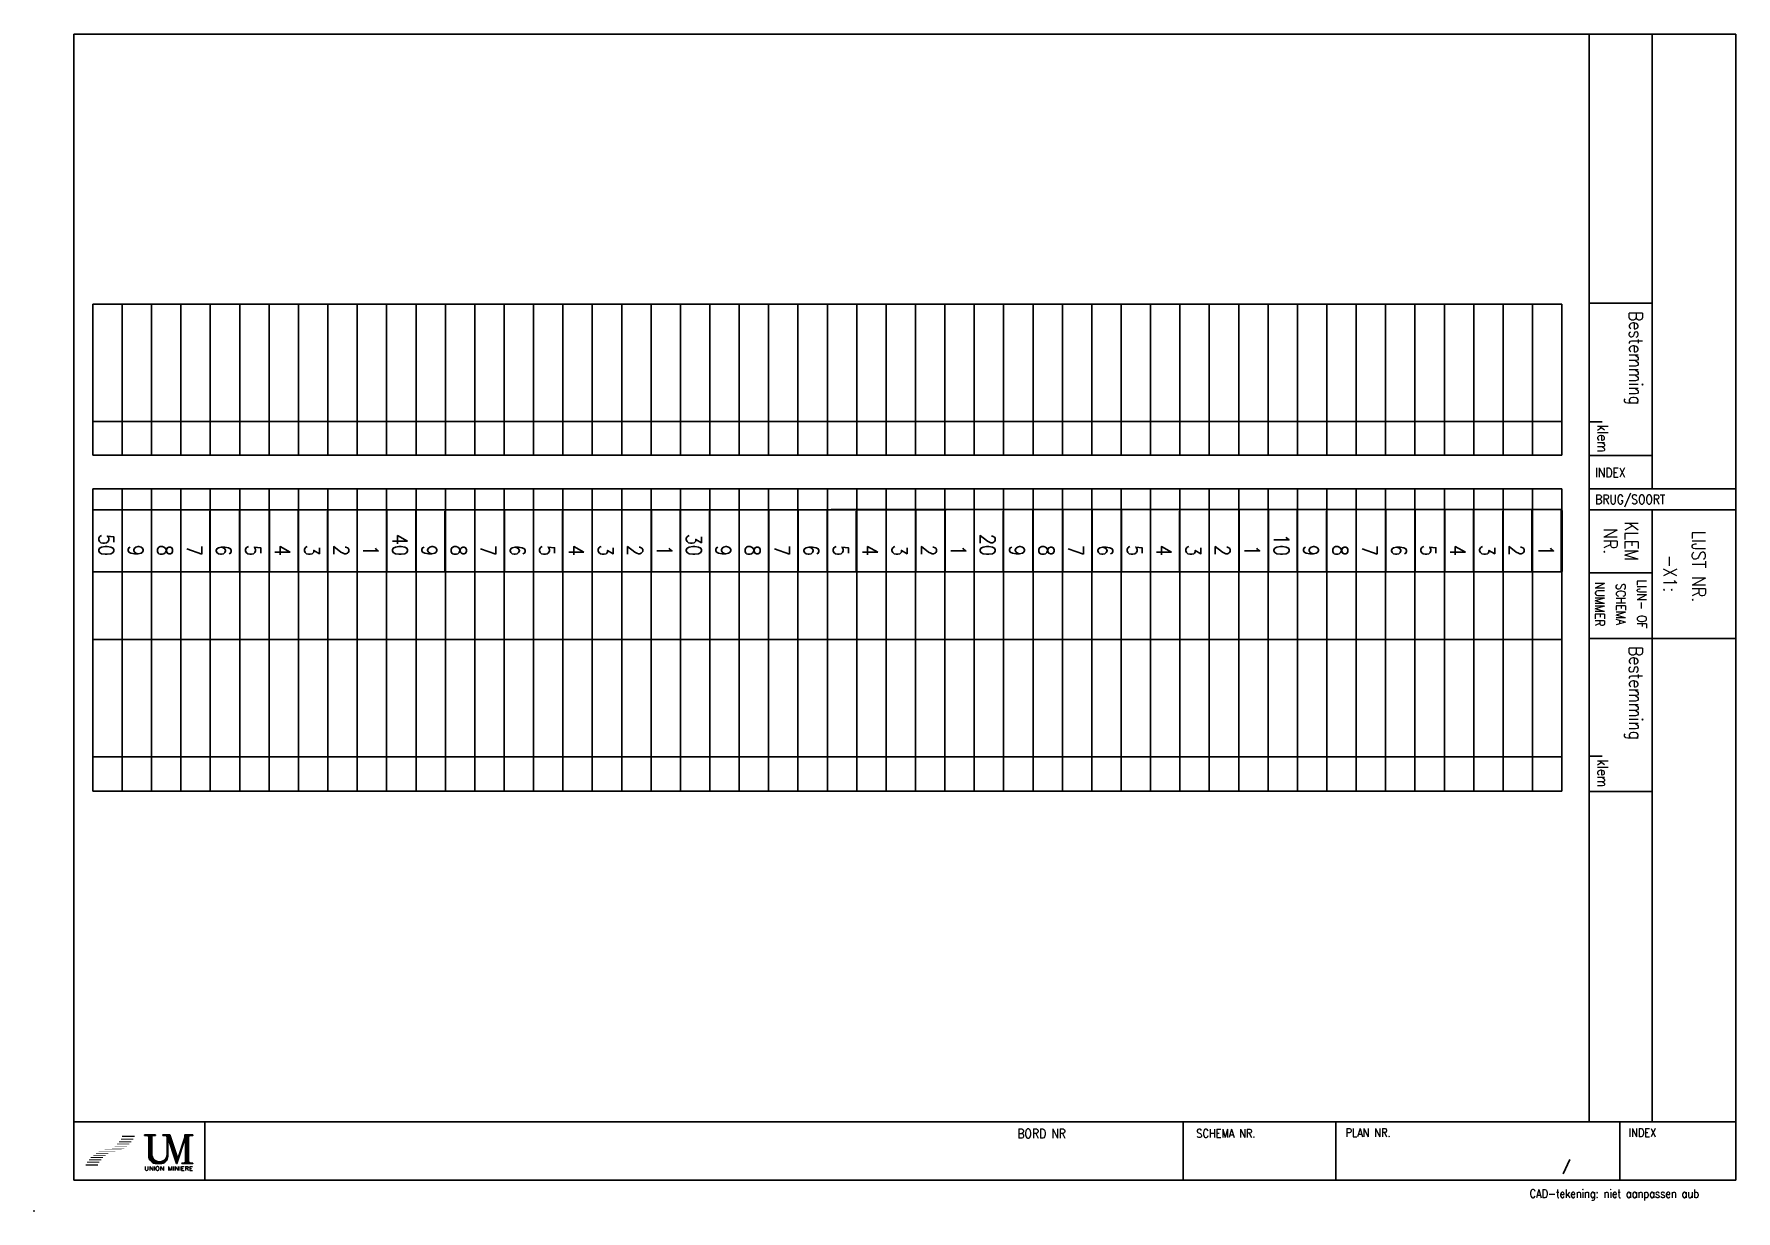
# Model space of a CAD drawing. Extents: x 0 to 405, y 0 to 280.
import ezdxf
from ezdxf.enums import TextEntityAlignment as Align

# ---------------------------------------------------------------- set-up
doc = ezdxf.new("R2010")
doc.units = 0
doc.header["$LTSCALE"] = 6
doc.linetypes.add('DASHED', pattern=[0])
doc.layers.get('0').update_dxf_attribs({"color": 8, "linetype": 'CONTINUOUS'})
for name, color, linetype in [('1', 8, 'CONTINUOUS'), ('10', 8, 'DASHED'), ('11', 30, 'DASHED'), ('2', 62, 'CONTINUOUS'), ('3', 30, 'CONTINUOUS'), ('30', 8, 'CONTINUOUS'), ('31', 8, 'CONTINUOUS'), ('BLAU025', 5, 'CONTINUOUS'), ('LIJN025', 8, 'CONTINUOUS'), ('LIJN035', 30, 'CONTINUOUS')]:
    doc.layers.add(name, color=color, linetype=linetype)
doc.styles.get("Standard").update_dxf_attribs({"font": 'simplex', "width": 0.85})

# ---------------------------------------------------------------- blocks, each defined once
blk = doc.blocks.new('*X')
at = {"color": 0}
for p, q in [((637.3, 543.8), (638, 544.5)), ((637.3, 543.9), (637.9, 544.5)), ((637.3, 544), (637.8, 544.5)), ((637.3, 544.1), (637.7, 544.5)), ((637.3, 544.2), (637.6, 544.5)), ((637.3, 544.3), (637.5, 544.5)), ((637.3, 544.3), (637.4, 544.5)), ((637.3, 544.4), (637.4, 544.5)), ((637.4, 543.8), (638.1, 544.5)), ((637.5, 543.8), (638.3, 544.5)), ((637.5, 543.8), (638.2, 544.5)), ((637.6, 543.8), (638.3, 544.5)), ((637.7, 543.8), (638.4, 544.5)), ((637.8, 543.8), (638.5, 544.5)), ((637.9, 543.8), (638.6, 544.5)), ((638, 543.8), (638.7, 544.5)), ((638.1, 543.8), (638.8, 544.5)), ((638.2, 543.8), (638.9, 544.5)), ((638.3, 543.8), (639, 544.5)), ((638.4, 543.8), (639.2, 544.5)), ((638.4, 543.8), (639.1, 544.5)), ((638.5, 543.8), (639.2, 544.5)), ((638.6, 543.8), (639.3, 544.5)), ((638.7, 543.8), (639.4, 544.5)), ((638.8, 543.8), (639.5, 544.5)), ((638.9, 543.8), (639.6, 544.5)), ((639, 543.8), (639.7, 544.5)), ((639.1, 543.8), (639.8, 544.5)), ((639.2, 543.8), (639.9, 544.5)), ((639.3, 543.8), (640, 544.5)), ((639.3, 543.8), (640, 544.5)), ((639.4, 543.8), (640.1, 544.5)), ((639.5, 543.8), (640.2, 544.5)), ((639.6, 543.8), (640.3, 544.5)), ((639.7, 543.8), (640.4, 544.5)), ((639.8, 543.8), (640.5, 544.5)), ((639.9, 543.8), (640.6, 544.5)), ((640, 543.8), (640.7, 544.5)), ((640.1, 543.8), (640.8, 544.5)), ((640.2, 543.8), (640.9, 544.5)), ((640.2, 543.8), (640.9, 544.5)), ((640.3, 543.8), (641, 544.5)), ((640.4, 543.8), (641.1, 544.5)), ((640.5, 543.8), (641.2, 544.5)), ((640.6, 543.7), (641.4, 544.5)), ((640.6, 543.7), (641.3, 544.5)), ((640.7, 543.7), (641.5, 544.5)), ((640.8, 543.7), (641.7, 544.5)), ((640.8, 543.7), (641.6, 544.5)), ((640.9, 543.6), (641.8, 544.5)), ((641, 543.6), (641.9, 544.5)), ((641, 543.6), (641.8, 544.5)), ((641.1, 543.5), (642.1, 544.5)), ((641.1, 543.5), (642, 544.5)), ((641.2, 543.4), (642.3, 544.5)), ((641.2, 543.5), (642.2, 544.5)), ((641.3, 543.4), (642.5, 544.5)), ((641.3, 543.4), (642.4, 544.5)), ((641.4, 543.3), (642.7, 544.5)), ((641.4, 543.3), (642.6, 544.5)), ((641.5, 543.2), (642.8, 544.5)), ((641.5, 543.2), (642.7, 544.5)), ((641.6, 543.1), (643, 544.5)), ((641.6, 543.2), (642.9, 544.5)), ((641.7, 543), (643.3, 544.5)), ((641.7, 543), (643.2, 544.5)), ((641.7, 543.1), (643.1, 544.5)), ((641.8, 542.9), (643.5, 544.5)), ((641.8, 542.9), (643.4, 544.5)), ((641.9, 542.7), (643.7, 544.5)), ((641.9, 542.7), (643.6, 544.5)), ((641.9, 542.8), (643.6, 544.5)), ((642, 542.4), (644.1, 544.5)), ((642, 542.5), (644, 544.5)), ((642, 542.6), (643.9, 544.5)), ((642, 542.6), (643.8, 544.5)), ((642.1, 542), (644.6, 544.5)), ((642.1, 542.1), (644.5, 544.5)), ((642.1, 542.2), (644.4, 544.5)), ((642.1, 542.2), (644.4, 544.5)), ((642.1, 542.3), (644.3, 544.5)), ((642.1, 542.4), (644.2, 544.5)), ((642.2, 539.2), (647.5, 544.5)), ((642.2, 539.3), (647.4, 544.5)), ((642.2, 539.3), (647.3, 544.5)), ((642.2, 539.4), (647.2, 544.5)), ((642.2, 539.5), (647.1, 544.5)), ((642.2, 539.6), (647.1, 544.5)), ((642.2, 539.7), (647, 544.5)), ((642.2, 539.8), (646.9, 544.5)), ((642.2, 539.9), (646.8, 544.5)), ((642.2, 540), (646.7, 544.5)), ((642.2, 540.1), (646.6, 544.5)), ((642.2, 540.2), (646.5, 544.5)), ((642.2, 540.2), (646.4, 544.5)), ((642.2, 540.3), (646.3, 544.5)), ((642.2, 540.4), (646.2, 544.5)), ((642.2, 540.5), (646.2, 544.5)), ((642.2, 540.6), (646.1, 544.5)), ((642.2, 540.7), (646, 544.5)), ((642.2, 540.8), (645.9, 544.5)), ((642.2, 540.9), (645.8, 544.5)), ((642.2, 541), (645.7, 544.5)), ((642.2, 541.1), (645.6, 544.5)), ((642.2, 541.1), (645.5, 544.5)), ((642.2, 541.2), (645.4, 544.5)), ((642.2, 541.3), (645.3, 544.5)), ((642.2, 541.4), (645.3, 544.5)), ((642.2, 541.5), (645.2, 544.5)), ((642.2, 541.6), (645.1, 544.5)), ((642.2, 541.7), (645, 544.5)), ((642.2, 541.8), (644.9, 544.5)), ((642.2, 541.9), (644.8, 544.5)), ((642.2, 541.9), (644.7, 544.5)), ((642.2, 539.1), (646.1, 543)), ((642.2, 539), (645.9, 542.8)), ((642.2, 538.9), (645.8, 542.6)), ((642.2, 538.8), (645.8, 542.4)), ((642.2, 538.7), (645.7, 542.3)), ((642.2, 538.6), (645.7, 542.2)), ((642.2, 538.5), (645.7, 542.1)), ((642.2, 538.5), (645.7, 541.9)), ((642.2, 538.3), (645.7, 541.8)), ((642.2, 538.4), (645.7, 541.8)), ((642.2, 538.2), (645.7, 541.7)), ((642.2, 538.1), (645.7, 541.6)), ((642.2, 538), (645.7, 541.5)), ((642.2, 537.9), (645.7, 541.4)), ((642.2, 537.8), (645.7, 541.3)), ((642.2, 537.7), (645.7, 541.2)), ((642.2, 537.6), (645.7, 541.1)), ((642.2, 537.6), (645.7, 541)), ((642.2, 537.4), (645.7, 540.9)), ((642.2, 537.5), (645.7, 540.9)), ((642.2, 537.3), (645.7, 540.8)), ((642.2, 537.2), (645.7, 540.7)), ((646.4, 543.3), (647.6, 544.5)), ((646.7, 543.5), (647.7, 544.5)), ((646.9, 543.6), (647.8, 544.5)), ((647, 543.7), (647.9, 544.5)), ((647.2, 543.7), (648, 544.5)), ((647.3, 543.7), (648, 544.5)), ((647.4, 543.8), (648.1, 544.5)), ((647.5, 543.8), (648.2, 544.5)), ((647.6, 543.8), (648.3, 544.5)), ((647.7, 543.8), (648.4, 544.5)), ((647.8, 543.8), (648.5, 544.5)), ((647.9, 543.8), (648.6, 544.5)), ((648, 543.8), (648.7, 544.5)), ((648.1, 543.8), (648.9, 544.5)), ((648.1, 543.8), (648.8, 544.5)), ((648.2, 543.8), (648.9, 544.5)), ((648.3, 543.8), (649, 544.5)), ((648.4, 543.8), (649.1, 544.5)), ((648.5, 543.8), (649.2, 544.5)), ((648.6, 543.8), (649.3, 544.5)), ((648.7, 543.8), (649.4, 544.5)), ((648.8, 543.8), (649.5, 544.5)), ((648.9, 543.8), (649.6, 544.5)), ((649, 543.8), (649.7, 544.5)), ((649, 543.8), (649.7, 544.5)), ((649.1, 543.8), (649.8, 544.5)), ((649.2, 543.8), (649.8, 544.4)), ((649.3, 543.8), (649.8, 544.3)), ((649.4, 543.8), (649.8, 544.2)), ((649.5, 543.8), (649.8, 544.1)), ((649.6, 543.8), (649.8, 544)), ((649.7, 543.8), (649.8, 544)), ((649.8, 543.8), (649.8, 543.9)), ((658.2, 543.8), (658.9, 544.5)), ((658.2, 543.9), (658.8, 544.5)), ((658.2, 544), (658.7, 544.5)), ((658.2, 544.1), (658.6, 544.5)), ((658.2, 544.2), (658.5, 544.5)), ((658.2, 544.2), (658.5, 544.5)), ((658.2, 544.3), (658.4, 544.5)), ((658.2, 544.4), (658.3, 544.5)), ((658.3, 543.8), (659, 544.5)), ((658.4, 543.8), (659.1, 544.5)), ((658.5, 543.8), (659.2, 544.5)), ((658.6, 543.8), (659.4, 544.5)), ((658.6, 543.8), (659.3, 544.5)), ((658.7, 543.8), (659.4, 544.5)), ((658.8, 543.8), (659.5, 544.5)), ((658.9, 543.8), (659.6, 544.5)), ((659, 543.8), (659.7, 544.5)), ((659.1, 543.8), (659.8, 544.5)), ((659.2, 543.8), (659.9, 544.5)), ((659.3, 543.8), (660, 544.5)), ((659.4, 543.8), (660.1, 544.5)), ((659.5, 543.8), (660.3, 544.5)), ((659.5, 543.8), (660.2, 544.5)), ((659.6, 543.8), (660.3, 544.5)), ((659.7, 543.8), (660.4, 544.5)), ((659.8, 543.8), (660.5, 544.5)), ((659.9, 543.8), (660.6, 544.5)), ((660, 543.8), (660.7, 544.5)), ((660.1, 543.8), (660.8, 544.5)), ((660.2, 543.8), (660.9, 544.5)), ((660.3, 543.8), (661, 544.5)), ((660.4, 543.8), (661.2, 544.5)), ((660.4, 543.8), (661.1, 544.5)), ((660.5, 543.8), (661.2, 544.5)), ((660.6, 543.8), (661.3, 544.5)), ((660.7, 543.8), (661.4, 544.5)), ((660.8, 543.8), (661.5, 544.5)), ((660.9, 543.8), (661.6, 544.5)), ((661, 543.8), (661.7, 544.5)), ((661.1, 543.8), (661.8, 544.5)), ((661.2, 543.8), (662, 544.5)), ((661.2, 543.8), (661.9, 544.5)), ((661.3, 543.8), (662.1, 544.5)), ((661.4, 543.8), (662.1, 544.5)), ((661.5, 543.7), (662.3, 544.5)), ((661.5, 543.7), (662.2, 544.5)), ((661.6, 543.7), (662.4, 544.5)), ((661.7, 543.7), (662.6, 544.5)), ((661.7, 543.7), (662.5, 544.5)), ((661.8, 543.6), (662.7, 544.5)), ((661.9, 543.6), (662.9, 544.5)), ((661.9, 543.6), (662.8, 544.5)), ((662, 543.5), (663, 544.5)), ((662, 543.5), (662.9, 544.5)), ((662.1, 543.5), (663.1, 544.5)), ((662.2, 543.4), (663.3, 544.5)), ((662.2, 543.4), (663.2, 544.5)), ((662.3, 543.3), (663.5, 544.5)), ((662.3, 543.4), (663.4, 544.5)), ((662.4, 543.2), (663.7, 544.5)), ((662.4, 543.3), (663.6, 544.5)), ((662.5, 543.1), (663.9, 544.5)), ((662.5, 543.2), (663.8, 544.5)), ((662.5, 543.2), (663.8, 544.5)), ((662.6, 543), (664.1, 544.5)), ((662.6, 543.1), (664, 544.5)), ((662.7, 542.8), (664.4, 544.5)), ((662.7, 542.9), (664.3, 544.5)), ((662.7, 543), (664.2, 544.5)), ((662.8, 542.7), (664.7, 544.5)), ((662.8, 542.7), (664.6, 544.5)), ((662.8, 542.8), (664.5, 544.5)), ((662.9, 542.4), (665, 544.5)), ((662.9, 542.5), (664.9, 544.5)), ((662.9, 542.6), (664.8, 544.5)), ((662.9, 542.6), (664.7, 544.5)), ((663, 542.1), (665.5, 544.5)), ((663, 542.2), (665.4, 544.5)), ((663, 542.2), (665.3, 544.5)), ((663, 542.3), (665.2, 544.5)), ((663, 542.4), (665.1, 544.5)), ((663.1, 541.2), (666.4, 544.5)), ((663.1, 541.3), (666.3, 544.5)), ((663.1, 541.4), (666.2, 544.5)), ((663.1, 541.5), (666.1, 544.5)), ((663.1, 541.6), (666, 544.5)), ((663.1, 541.7), (665.9, 544.5)), ((663.1, 541.7), (665.8, 544.5)), ((663.1, 541.8), (665.7, 544.5)), ((663.1, 541.9), (665.6, 544.5)), ((663.1, 542), (665.6, 544.5)), ((663.1, 541), (666.4, 544.4)), ((663.1, 541.1), (666.4, 544.4)), ((663.1, 540.9), (663.8, 541.6)), ((663.1, 540.9), (663.8, 541.6)), ((663.1, 540.8), (663.8, 541.5)), ((663.1, 540.7), (663.8, 541.4)), ((663.1, 540.6), (663.8, 541.3)), ((663.1, 540.5), (663.8, 541.2)), ((663.1, 540.4), (663.8, 541.1)), ((663.1, 540.3), (663.8, 541)), ((663.1, 540.2), (663.8, 540.9)), ((663.1, 540.1), (663.8, 540.8)), ((663.1, 540), (663.8, 540.7)), ((663.1, 540), (663.8, 540.7)), ((663.8, 541.7), (666.4, 544.3)), ((663.8, 541.5), (666.5, 544.2)), ((663.8, 541.6), (666.4, 544.2)), ((663.9, 541.5), (666.5, 544.1)), ((663.9, 541.3), (666.5, 544)), ((663.9, 541.4), (666.5, 544)), ((663.9, 541.3), (666.6, 543.9)), ((663.9, 541.2), (666.6, 543.8)), ((664, 541), (666.6, 543.7)), ((664, 541.1), (666.6, 543.7)), ((664, 541), (666.6, 543.6)), ((664, 540.9), (666.7, 543.5)), ((664.1, 540.8), (666.7, 543.5)), ((664.1, 540.8), (666.7, 543.4)), ((664.1, 540.6), (666.8, 543.3)), ((664.1, 540.7), (666.7, 543.3)), ((664.1, 540.6), (666.8, 543.2)), ((664.2, 540.4), (666.8, 543.1)), ((664.2, 540.5), (666.8, 543.1)), ((664.2, 540.4), (666.8, 543)), ((664.2, 540.3), (666.9, 542.9)), ((664.3, 540.2), (666.9, 542.9)), ((664.3, 540.2), (666.9, 542.8)), ((664.3, 540), (666.9, 542.7)), ((664.3, 540.1), (666.9, 542.7)), ((664.3, 540), (667, 542.6)), ((664.4, 539.8), (667, 542.5)), ((664.4, 539.9), (667, 542.5)), ((664.4, 539.8), (667, 542.4)), ((664.4, 539.7), (667.1, 542.3)), ((664.5, 539.6), (667.1, 542.3)), ((664.5, 539.6), (667.1, 542.2)), ((664.5, 539.4), (667.1, 542.1)), ((664.5, 539.5), (667.1, 542.1)), ((664.5, 539.4), (667.2, 542)), ((664.6, 539.2), (667.2, 541.8)), ((664.6, 539.3), (667.2, 541.9)), ((664.6, 539.2), (667.2, 541.8)), ((664.6, 539.1), (667.3, 541.7)), ((664.6, 539), (667.3, 541.6)), ((664.7, 538.9), (667.3, 541.6)), ((664.7, 538.9), (667.3, 541.5)), ((664.7, 538.7), (667.4, 541.4)), ((664.7, 538.8), (667.3, 541.4)), ((664.8, 538.7), (667.4, 541.3)), ((664.8, 538.5), (667.4, 541.2)), ((664.8, 538.6), (667.4, 541.2)), ((664.8, 538.5), (667.5, 541.1)), ((664.8, 538.4), (667.5, 541)), ((664.9, 538.3), (667.5, 541)), ((664.9, 538.3), (667.5, 540.9)), ((664.9, 538.1), (667.6, 540.8)), ((664.9, 538.2), (667.5, 540.8)), ((665, 538.1), (667.6, 540.7)), ((665, 538), (667.6, 540.6)), ((682.6, 539.6), (683.7, 540.7)), ((682.7, 540), (683.8, 541.1)), ((682.7, 539.9), (683.7, 541)), ((682.7, 539.8), (683.7, 540.8)), ((682.8, 540.3), (683.9, 541.4)), ((682.8, 540.2), (683.8, 541.2)), ((682.9, 540.6), (684, 541.6)), ((682.9, 540.4), (683.9, 541.5)), ((683, 541), (686.6, 544.5)), ((683, 540.8), (686.7, 544.5)), ((683, 540.7), (686.7, 544.5)), ((683.1, 541.2), (686.4, 544.5)), ((683.1, 541.1), (686.5, 544.5)), ((683.2, 541.6), (686.1, 544.5)), ((683.2, 541.5), (686.2, 544.5)), ((683.2, 541.4), (686.3, 544.5)), ((683.3, 544.4), (683.3, 544.5)), ((683.3, 544.4), (683.4, 544.5)), ((683.3, 544.3), (683.5, 544.5)), ((683.3, 544.2), (683.6, 544.5)), ((683.3, 544.1), (683.7, 544.5)), ((683.3, 544), (683.8, 544.5)), ((683.3, 543.9), (683.9, 544.5)), ((683.3, 543.8), (684, 544.5)), ((683.3, 543.7), (684.1, 544.5)), ((683.3, 543.6), (684.1, 544.5)), ((683.3, 543.6), (684.2, 544.5)), ((683.3, 543.5), (684.3, 544.5)), ((683.3, 543.4), (684.4, 544.5)), ((683.3, 543.3), (684.5, 544.5)), ((683.3, 543.2), (684.6, 544.5)), ((683.3, 543.1), (684.7, 544.5)), ((683.3, 543), (684.8, 544.5)), ((683.3, 542.9), (684.9, 544.5)), ((683.3, 542.8), (685, 544.5)), ((683.3, 542.7), (685, 544.5)), ((683.3, 542.7), (685.1, 544.5)), ((683.3, 542.6), (685.2, 544.5)), ((683.3, 542.5), (685.3, 544.5)), ((683.3, 542.4), (685.4, 544.5)), ((683.3, 542.3), (685.5, 544.5)), ((683.3, 542.2), (685.6, 544.5)), ((683.3, 542.1), (685.7, 544.5)), ((683.3, 542), (685.8, 544.5)), ((683.3, 541.9), (685.8, 544.5)), ((683.3, 541.8), (685.9, 544.5)), ((683.3, 541.7), (686, 544.5)), ((684, 541.6), (686.8, 544.5)), ((684, 541.6), (686.9, 544.5)), ((684, 541.5), (687, 544.5)), ((684, 541.4), (687.1, 544.5)), ((684, 541.3), (687.2, 544.5)), ((684, 541.2), (687.3, 544.5)), ((684, 541.1), (687.4, 544.5)), ((684, 541), (687.5, 544.5)), ((684, 540.9), (687.6, 544.5)), ((684, 540.8), (687.6, 544.5)), ((684, 540.7), (687.7, 544.5)), ((684, 540.7), (687.8, 544.5)), ((684, 540.6), (687.9, 544.5)), ((684, 540.5), (688, 544.5)), ((684, 540.4), (688.1, 544.5)), ((684, 540.3), (688.2, 544.5)), ((684, 540.2), (688.3, 544.5)), ((684, 540.1), (688.4, 544.5)), ((684, 540), (688.5, 544.5)), ((684, 539.9), (688.5, 544.5)), ((684, 539.9), (688.6, 544.5)), ((684, 539.8), (688.7, 544.5)), ((684, 539.7), (688.8, 544.5)), ((684, 539.6), (688.9, 544.5)), ((684, 539.5), (689, 544.5)), ((684, 539.4), (689.1, 544.5)), ((684, 539.3), (689.2, 544.5)), ((684, 539.2), (689.3, 544.5)), ((684, 539.1), (689.4, 544.5)), ((684, 539), (687.8, 542.9)), ((684, 539), (687.7, 542.7)), ((684, 538.9), (687.6, 542.5)), ((684, 538.8), (687.6, 542.4)), ((684, 538.7), (687.5, 542.2)), ((684, 538.6), (687.5, 542.1)), ((684, 538.5), (687.5, 542)), ((684, 538.4), (687.5, 541.9)), ((684, 538.3), (687.5, 541.8)), ((684, 538.2), (687.5, 541.7)), ((684, 538.1), (687.5, 541.6)), ((684, 538.1), (687.5, 541.5)), ((684, 538), (687.5, 541.4)), ((684, 537.9), (687.5, 541.4)), ((684, 537.8), (687.5, 541.3)), ((684, 537.7), (687.5, 541.2)), ((684, 537.6), (687.5, 541.1)), ((684, 537.5), (687.5, 541)), ((684, 537.4), (687.5, 540.9)), ((684, 537.3), (687.5, 540.8)), ((684, 537.2), (687.5, 540.7)), ((684, 537.2), (687.5, 540.6)), ((688.4, 543.4), (689.4, 544.5)), ((688.6, 543.6), (689.5, 544.5)), ((688.8, 543.6), (689.6, 544.5)), ((688.9, 543.7), (689.7, 544.5)), ((689, 543.7), (689.8, 544.5)), ((689.2, 543.8), (689.9, 544.5)), ((689.3, 543.8), (690, 544.5)), ((689.4, 543.8), (690.1, 544.5)), ((689.5, 543.8), (690.2, 544.5)), ((689.5, 543.8), (690.2, 544.5)), ((689.6, 543.8), (690.3, 544.5)), ((689.7, 543.8), (690.4, 544.5)), ((689.8, 543.8), (690.5, 544.5)), ((689.9, 543.8), (690.6, 544.5)), ((690, 543.8), (690.7, 544.5)), ((690.1, 543.8), (690.8, 544.5)), ((690.2, 543.8), (690.9, 544.5)), ((690.3, 543.8), (691, 544.5)), ((690.3, 543.8), (691.1, 544.5)), ((690.4, 543.8), (691.1, 544.5)), ((690.5, 543.8), (691.2, 544.5)), ((690.6, 543.8), (691.3, 544.5)), ((690.7, 543.8), (691.4, 544.5)), ((690.8, 543.8), (691.5, 544.5)), ((690.9, 543.8), (691.6, 544.5)), ((691, 543.8), (691.7, 544.5)), ((691.1, 543.8), (691.8, 544.5)), ((691.2, 543.8), (691.9, 544.5)), ((691.2, 543.8), (692, 544.5)), ((691.3, 543.8), (692, 544.5)), ((691.4, 543.8), (692.1, 544.5)), ((691.5, 543.8), (692.2, 544.5)), ((691.6, 543.8), (692.3, 544.5)), ((691.7, 543.8), (692.3, 544.4)), ((691.8, 543.8), (692.3, 544.3)), ((691.9, 543.8), (692.3, 544.3)), ((692, 543.8), (692.3, 544.2)), ((692.1, 543.8), (692.3, 544.1)), ((692.1, 543.8), (692.3, 544)), ((692.2, 543.8), (692.3, 543.9)), ((692.3, 543.8), (692.3, 543.8)), ((642.2, 537.1), (645.7, 540.6)), ((642.2, 537), (645.7, 540.5)), ((642.2, 536.9), (645.7, 540.4)), ((642.2, 536.8), (645.7, 540.3)), ((642.2, 536.7), (645.7, 540.2)), ((642.2, 536.7), (645.7, 540.1)), ((642.2, 536.5), (645.7, 540)), ((642.2, 536.6), (645.7, 540)), ((642.2, 536.4), (645.7, 539.9)), ((642.2, 536.3), (645.7, 539.8)), ((642.2, 536.2), (645.7, 539.7)), ((642.2, 536.1), (645.7, 539.6)), ((642.2, 536), (645.7, 539.5)), ((642.2, 535.9), (645.7, 539.4)), ((642.2, 535.8), (645.7, 539.3)), ((642.2, 535.7), (645.7, 539.2)), ((642.2, 535.8), (645.7, 539.2)), ((642.2, 535.6), (645.7, 539.1)), ((642.2, 535.5), (645.7, 539)), ((642.2, 535.4), (645.7, 538.9)), ((642.2, 535.3), (645.7, 538.8)), ((642.2, 535.2), (645.7, 538.7)), ((642.2, 535.1), (645.7, 538.6)), ((642.2, 535), (645.7, 538.5)), ((642.2, 534.9), (645.7, 538.4)), ((642.2, 534.8), (645.7, 538.3)), ((642.2, 534.9), (645.7, 538.3)), ((642.2, 534.7), (645.7, 538.2)), ((642.2, 534.6), (645.7, 538.1)), ((642.2, 534.5), (645.7, 538)), ((642.2, 534.4), (645.7, 537.9)), ((642.2, 534.3), (645.7, 537.8)), ((642.2, 534.2), (645.7, 537.7)), ((642.2, 534.1), (645.7, 537.6)), ((642.2, 534.1), (645.7, 537.5)), ((642.2, 533.9), (645.7, 537.4)), ((642.2, 534), (645.7, 537.4)), ((642.2, 533.8), (645.7, 537.3)), ((642.2, 533.7), (645.7, 537.2)), ((642.2, 533.6), (645.7, 537.1)), ((642.2, 533.5), (645.7, 537)), ((642.2, 533.4), (645.7, 536.9)), ((642.2, 533.3), (645.7, 536.8)), ((642.2, 533.2), (645.7, 536.7)), ((642.2, 533.2), (645.7, 536.6)), ((642.2, 533), (645.7, 536.5)), ((642.2, 533.1), (645.7, 536.5)), ((642.2, 532.9), (645.7, 536.4)), ((642.2, 532.8), (645.7, 536.3)), ((642.2, 532.7), (645.7, 536.2)), ((642.2, 532.6), (645.7, 536.1)), ((642.2, 532.5), (645.7, 536)), ((642.2, 532.4), (645.7, 535.9)), ((642.2, 532.3), (645.7, 535.8)), ((642.2, 532.3), (645.7, 535.7)), ((642.2, 532.1), (645.7, 535.6)), ((642.2, 532.2), (645.7, 535.6)), ((642.2, 532), (645.7, 535.5)), ((642.2, 531.9), (645.7, 535.4)), ((642.2, 531.8), (645.7, 535.3)), ((642.2, 531.7), (645.7, 535.2)), ((642.2, 531.6), (645.7, 535.1)), ((642.2, 531.5), (645.7, 535)), ((642.2, 531.4), (645.7, 534.9)), ((642.2, 531.3), (645.7, 534.8)), ((642.2, 531.4), (645.7, 534.8)), ((642.2, 531.2), (645.7, 534.7)), ((642.2, 531.1), (645.7, 534.6)), ((642.2, 531), (645.7, 534.5)), ((642.2, 530.9), (645.7, 534.4)), ((642.2, 530.8), (645.7, 534.3)), ((642.2, 530.7), (645.7, 534.2)), ((642.2, 530.6), (645.7, 534.1)), ((642.2, 530.5), (645.7, 534)), ((642.2, 530.4), (645.7, 533.9)), ((642.2, 530.5), (645.7, 533.9)), ((642.2, 530.3), (645.7, 533.8)), ((642.2, 530.2), (645.7, 533.7)), ((642.2, 530.1), (645.7, 533.6)), ((642.2, 530), (645.7, 533.5)), ((642.2, 529.9), (645.7, 533.4)), ((642.2, 529.8), (645.7, 533.3)), ((642.2, 529.7), (645.7, 533.2)), ((642.2, 529.7), (645.7, 533.1)), ((642.2, 529.5), (645.7, 533)), ((642.2, 529.6), (645.7, 533)), ((642.2, 529.4), (645.7, 532.9)), ((642.2, 529.3), (645.7, 532.8)), ((642.2, 529.2), (645.7, 532.7)), ((642.2, 529.1), (645.7, 532.6)), ((642.2, 529), (645.7, 532.5)), ((642.2, 528.9), (645.7, 532.4)), ((642.2, 528.8), (645.7, 532.3)), ((642.2, 528.8), (645.7, 532.2)), ((642.2, 528.6), (645.7, 532.1)), ((642.2, 528.7), (645.7, 532.1)), ((642.2, 528.5), (645.7, 532)), ((642.2, 528.4), (645.7, 531.9)), ((642.2, 528.3), (645.7, 531.8)), ((642.2, 528.2), (645.7, 531.7)), ((642.2, 528.1), (645.7, 531.6)), ((642.2, 528), (645.7, 531.5)), ((642.2, 527.9), (645.7, 531.4)), ((642.2, 527.9), (645.7, 531.3)), ((642.2, 527.7), (645.7, 531.2)), ((642.2, 527.8), (645.7, 531.2)), ((642.2, 527.6), (645.7, 531.1)), ((642.2, 527.5), (645.7, 531)), ((642.2, 527.4), (645.7, 530.9)), ((642.2, 527.3), (645.7, 530.8)), ((642.2, 527.2), (645.7, 530.7)), ((642.2, 527.1), (645.7, 530.6)), ((642.2, 527), (645.7, 530.5)), ((642.2, 526.9), (645.7, 530.4)), ((642.2, 527), (645.7, 530.4)), ((642.2, 526.8), (645.7, 530.3)), ((642.2, 526.7), (645.7, 530.2)), ((642.2, 526.6), (645.7, 530.1)), ((642.2, 526.5), (645.7, 530)), ((642.2, 526.4), (645.7, 529.9)), ((642.2, 526.3), (645.7, 529.8)), ((642.2, 526.2), (645.7, 529.7)), ((642.2, 526.1), (645.7, 529.6)), ((642.2, 526), (645.7, 529.5)), ((642.2, 526.1), (645.7, 529.5)), ((642.2, 525.9), (645.7, 529.4)), ((642.2, 525.8), (645.7, 529.3)), ((642.2, 525.7), (645.7, 529.2)), ((642.2, 525.6), (645.7, 529.1)), ((642.2, 525.5), (645.7, 529)), ((642.2, 525.4), (645.7, 528.9)), ((642.2, 525.3), (645.7, 528.8)), ((642.2, 525.3), (645.7, 528.7)), ((642.2, 525.1), (645.7, 528.6)), ((642.2, 525.2), (645.7, 528.6)), ((642.2, 525), (645.7, 528.5)), ((642.2, 524.9), (645.7, 528.4)), ((642.2, 524.8), (645.7, 528.3)), ((642.2, 524.7), (645.7, 528.2)), ((642.2, 524.6), (645.7, 528.1)), ((642.2, 524.5), (645.7, 528)), ((642.2, 524.4), (645.7, 527.9)), ((642.2, 524.4), (645.7, 527.8)), ((642.2, 524.2), (645.7, 527.7)), ((642.2, 524.3), (645.7, 527.7)), ((642.2, 524.1), (645.7, 527.6)), ((642.2, 524), (645.7, 527.5)), ((642.2, 523.9), (645.7, 527.4)), ((642.2, 523.8), (645.7, 527.3)), ((642.2, 523.7), (645.7, 527.2)), ((642.2, 523.6), (645.7, 527.1)), ((642.2, 523.5), (645.7, 527)), ((642.2, 523.5), (645.7, 526.9)), ((642.2, 523.3), (645.7, 526.8)), ((642.2, 523.4), (645.7, 526.8)), ((642.2, 523.2), (645.7, 526.7)), ((642.2, 523.1), (645.7, 526.6)), ((642.2, 523), (645.7, 526.5)), ((642.2, 522.9), (645.7, 526.4)), ((642.2, 522.8), (645.7, 526.3)), ((642.2, 522.7), (645.7, 526.2)), ((642.2, 522.6), (645.7, 526.1)), ((642.2, 522.5), (645.7, 526)), ((642.2, 522.6), (645.7, 526)), ((642.2, 522.4), (645.7, 525.9)), ((642.2, 522.3), (645.7, 525.8)), ((642.2, 522.2), (645.7, 525.7)), ((642.2, 522.1), (645.7, 525.6)), ((642.2, 522), (645.7, 525.5)), ((642.2, 521.9), (645.7, 525.4)), ((642.2, 521.8), (645.7, 525.3)), ((642.2, 521.7), (645.7, 525.2)), ((642.2, 521.6), (645.7, 525.1)), ((642.2, 521.7), (645.7, 525.1)), ((642.2, 521.5), (645.7, 525)), ((642.2, 521.4), (645.7, 524.9)), ((642.2, 521.3), (645.7, 524.8)), ((642.2, 521.2), (645.7, 524.7)), ((642.2, 521.1), (645.7, 524.6)), ((642.2, 521), (645.7, 524.5)), ((642.2, 520.9), (645.7, 524.4)), ((642.2, 520.9), (645.7, 524.3)), ((642.2, 520.7), (645.7, 524.2)), ((642.2, 520.8), (645.7, 524.2)), ((642.2, 520.6), (645.7, 524.1)), ((642.2, 520.5), (645.7, 524)), ((642.2, 520.4), (645.7, 523.9)), ((642.2, 520.3), (645.7, 523.8)), ((642.2, 520.2), (645.7, 523.7)), ((642.2, 520.2), (645.7, 523.6)), ((642.2, 520.1), (645.7, 523.5)), ((642.2, 520), (645.7, 523.4)), ((642.2, 519.8), (645.7, 523.3)), ((642.2, 519.9), (645.7, 523.3)), ((642.2, 519.7), (645.7, 523.2)), ((642.2, 519.7), (645.7, 523.1)), ((642.3, 519.6), (645.7, 523)), ((642.3, 519.5), (645.7, 522.9)), ((642.3, 519.4), (645.7, 522.8)), ((642.3, 519.3), (645.7, 522.7)), ((642.3, 519.3), (645.7, 522.6)), ((642.3, 519.2), (645.7, 522.5)), ((642.3, 519), (645.7, 522.4)), ((642.3, 519.1), (645.7, 522.4)), ((642.4, 519), (645.7, 522.3)), ((642.4, 518.9), (645.7, 522.2)), ((642.4, 518.8), (645.7, 522.1)), ((642.4, 518.7), (645.7, 522)), ((642.4, 518.7), (645.7, 521.9)), ((642.4, 518.6), (645.7, 521.8)), ((642.5, 518.5), (645.7, 521.8)), ((642.5, 518.5), (645.7, 521.7)), ((642.5, 518.4), (645.7, 521.6)), ((642.5, 518.3), (645.7, 521.5)), ((642.5, 518.3), (645.7, 521.4)), ((642.6, 518.2), (645.7, 521.4)), ((662.9, 520.7), (663.8, 521.5)), ((662.9, 520.6), (663.8, 521.4)), ((662.9, 520.5), (663.8, 521.3)), ((663, 521.4), (663.8, 522.2)), ((663, 521.3), (663.8, 522.1)), ((663, 521.2), (663.8, 522)), ((663, 521.1), (663.8, 521.9)), ((663, 521), (663.8, 521.8)), ((663, 520.9), (663.8, 521.7)), ((663, 520.8), (663.8, 521.6)), ((663.1, 539.9), (663.8, 540.6)), ((663.1, 539.8), (663.8, 540.5)), ((663.1, 539.7), (663.8, 540.4)), ((663.1, 539.6), (663.8, 540.3)), ((663.1, 539.5), (663.8, 540.2)), ((663.1, 539.4), (663.8, 540.1)), ((663.1, 539.3), (663.8, 540)), ((663.1, 539.2), (663.8, 539.9)), ((663.1, 539.1), (663.8, 539.8)), ((663.1, 539.2), (663.8, 539.8)), ((663.1, 539), (663.8, 539.7)), ((663.1, 538.9), (663.8, 539.6)), ((663.1, 538.8), (663.8, 539.5)), ((663.1, 538.7), (663.8, 539.4)), ((663.1, 538.6), (663.8, 539.3)), ((663.1, 538.5), (663.8, 539.2)), ((663.1, 538.4), (663.8, 539.1)), ((663.1, 538.3), (663.8, 539)), ((663.1, 538.2), (663.8, 538.9)), ((663.1, 538.3), (663.8, 538.9)), ((663.1, 538.1), (663.8, 538.8)), ((663.1, 538), (663.8, 538.7)), ((663.1, 537.9), (663.8, 538.6)), ((663.1, 537.8), (663.8, 538.5)), ((663.1, 537.7), (663.8, 538.4)), ((663.1, 537.6), (663.8, 538.3)), ((663.1, 537.5), (663.8, 538.2)), ((663.1, 537.4), (663.8, 538.1)), ((663.1, 537.3), (663.8, 538)), ((663.1, 537.4), (663.8, 538)), ((663.1, 537.2), (663.8, 537.9)), ((663.1, 537.1), (663.8, 537.8)), ((663.1, 537), (663.8, 537.7)), ((663.1, 536.9), (663.8, 537.6)), ((663.1, 536.8), (663.8, 537.5)), ((663.1, 536.7), (663.8, 537.4)), ((663.1, 536.6), (663.8, 537.3)), ((663.1, 536.5), (663.8, 537.2)), ((663.1, 536.5), (663.8, 537.2)), ((663.1, 536.4), (663.8, 537.1)), ((663.1, 536.3), (663.8, 537)), ((663.1, 536.2), (663.8, 536.9)), ((663.1, 536.1), (663.8, 536.8)), ((663.1, 536), (663.8, 536.7)), ((663.1, 535.9), (663.8, 536.6)), ((663.1, 535.8), (663.8, 536.5)), ((663.1, 535.7), (663.8, 536.4)), ((663.1, 535.6), (663.8, 536.3)), ((663.1, 535.6), (663.8, 536.3)), ((663.1, 535.5), (663.8, 536.2)), ((663.1, 535.4), (663.8, 536.1)), ((663.1, 535.3), (663.8, 536)), ((663.1, 535.2), (663.8, 535.9)), ((663.1, 535.1), (663.8, 535.8)), ((663.1, 535), (663.8, 535.7)), ((663.1, 534.9), (663.8, 535.6)), ((663.1, 534.8), (663.8, 535.5)), ((663.1, 534.7), (663.8, 535.4)), ((663.1, 534.8), (663.8, 535.4)), ((663.1, 534.6), (663.8, 535.3)), ((663.1, 534.5), (663.8, 535.2)), ((663.1, 534.4), (663.8, 535.1)), ((663.1, 534.3), (663.8, 535)), ((663.1, 534.2), (663.8, 534.9)), ((663.1, 534.1), (663.8, 534.8)), ((663.1, 534), (663.8, 534.7)), ((663.1, 533.9), (663.8, 534.6)), ((663.1, 533.8), (663.8, 534.5)), ((663.1, 533.9), (663.8, 534.5)), ((663.1, 533.7), (663.8, 534.4)), ((663.1, 533.6), (663.8, 534.3)), ((663.1, 533.5), (663.8, 534.2)), ((663.1, 533.4), (663.8, 534.1)), ((663.1, 533.3), (663.8, 534)), ((663.1, 533.2), (663.8, 533.9)), ((663.1, 533.1), (663.8, 533.8)), ((663.1, 533), (663.8, 533.7)), ((663.1, 532.9), (663.8, 533.6)), ((663.1, 533), (663.8, 533.6)), ((663.1, 532.8), (663.8, 533.5)), ((663.1, 532.7), (663.8, 533.4)), ((663.1, 532.6), (663.8, 533.3)), ((663.1, 532.5), (663.8, 533.2)), ((663.1, 532.4), (663.8, 533.1)), ((663.1, 532.3), (663.8, 533)), ((663.1, 532.2), (663.8, 532.9)), ((663.1, 532.1), (663.8, 532.8)), ((663.1, 532.1), (663.8, 532.8)), ((663.1, 532), (663.8, 532.7)), ((663.1, 531.9), (663.8, 532.6)), ((663.1, 531.8), (663.8, 532.5)), ((663.1, 531.7), (663.8, 532.4)), ((663.1, 531.6), (663.8, 532.3)), ((663.1, 531.5), (663.8, 532.2)), ((663.1, 531.4), (663.8, 532.1)), ((663.1, 531.3), (663.8, 532)), ((663.1, 531.2), (663.8, 531.9)), ((663.1, 531.2), (663.8, 531.9)), ((663.1, 531.1), (663.8, 531.8)), ((663.1, 531), (663.8, 531.7)), ((663.1, 530.9), (663.8, 531.6)), ((663.1, 530.8), (663.8, 531.5)), ((663.1, 530.7), (663.8, 531.4)), ((663.1, 530.6), (663.8, 531.3)), ((663.1, 530.5), (663.8, 531.2)), ((663.1, 530.4), (663.8, 531.1)), ((663.1, 530.3), (663.8, 531)), ((663.1, 530.4), (663.8, 531)), ((663.1, 530.2), (663.8, 530.9)), ((663.1, 530.1), (663.8, 530.8)), ((663.1, 530), (663.8, 530.7)), ((663.1, 529.9), (663.8, 530.6)), ((663.1, 529.8), (663.8, 530.5)), ((663.1, 529.7), (663.8, 530.4)), ((663.1, 529.6), (663.8, 530.3)), ((663.1, 529.5), (663.8, 530.2)), ((663.1, 529.4), (663.8, 530.1)), ((663.1, 529.5), (663.8, 530.1)), ((663.1, 529.3), (663.8, 530)), ((663.1, 529.2), (663.8, 529.9)), ((663.1, 529.1), (663.8, 529.8)), ((663.1, 529), (663.8, 529.7)), ((663.1, 528.9), (663.8, 529.6)), ((663.1, 528.8), (663.8, 529.5)), ((663.1, 528.7), (663.8, 529.4)), ((663.1, 528.6), (663.8, 529.3)), ((663.1, 528.5), (663.8, 529.2)), ((663.1, 528.6), (663.8, 529.2)), ((663.1, 528.4), (663.8, 529.1)), ((663.1, 528.3), (663.8, 529)), ((663.1, 528.2), (663.8, 528.9)), ((663.1, 528.1), (663.8, 528.8)), ((663.1, 528), (663.8, 528.7)), ((663.1, 527.9), (663.8, 528.6)), ((663.1, 527.8), (663.8, 528.5)), ((663.1, 527.7), (663.8, 528.4)), ((663.1, 527.7), (663.8, 528.4)), ((663.1, 527.6), (663.8, 528.3)), ((663.1, 527.5), (663.8, 528.2)), ((663.1, 527.4), (663.8, 528.1)), ((663.1, 527.3), (663.8, 528)), ((663.1, 527.2), (663.8, 527.9)), ((663.1, 527.1), (663.8, 527.8)), ((663.1, 527), (663.8, 527.7)), ((663.1, 526.9), (663.8, 527.6)), ((663.1, 526.8), (663.8, 527.5)), ((663.1, 526.8), (663.8, 527.5)), ((663.1, 526.7), (663.8, 527.4)), ((663.1, 526.6), (663.8, 527.3)), ((663.1, 526.5), (663.8, 527.2)), ((663.1, 526.4), (663.8, 527.1)), ((663.1, 526.3), (663.8, 527)), ((663.1, 526.2), (663.8, 526.9)), ((663.1, 526.1), (663.8, 526.8)), ((663.1, 526), (663.8, 526.7)), ((663.1, 526), (663.8, 526.6)), ((663.1, 525.9), (663.8, 526.6)), ((663.1, 525.8), (663.8, 526.5)), ((663.1, 525.7), (663.8, 526.4)), ((663.1, 525.6), (663.8, 526.3)), ((663.1, 525.5), (663.8, 526.2)), ((663.1, 525.4), (663.8, 526.1)), ((663.1, 525.3), (663.8, 526)), ((663.1, 525.2), (663.8, 525.9)), ((663.1, 525.1), (663.8, 525.8)), ((663.1, 525.1), (663.8, 525.7)), ((663.1, 525), (663.8, 525.7)), ((663.1, 524.9), (663.8, 525.6)), ((663.1, 524.8), (663.8, 525.5)), ((663.1, 524.7), (663.8, 525.4)), ((663.1, 524.6), (663.8, 525.3)), ((663.1, 524.5), (663.8, 525.2)), ((663.1, 524.4), (663.8, 525.1)), ((663.1, 524.3), (663.8, 525)), ((663.1, 524.2), (663.8, 524.9)), ((663.1, 524.2), (663.8, 524.8)), ((663.1, 524.1), (663.8, 524.8)), ((663.1, 524), (663.8, 524.7)), ((663.1, 523.9), (663.8, 524.6)), ((663.1, 523.8), (663.8, 524.5)), ((663.1, 523.7), (663.8, 524.4)), ((663.1, 523.6), (663.8, 524.3)), ((663.1, 523.5), (663.8, 524.2)), ((663.1, 523.4), (663.8, 524.1)), ((663.1, 523.3), (663.8, 524)), ((663.1, 523.3), (663.8, 524)), ((663.1, 523.2), (663.8, 523.9)), ((663.1, 523.1), (663.8, 523.8)), ((663.1, 523), (663.8, 523.7)), ((663.1, 522.9), (663.8, 523.6)), ((663.1, 522.8), (663.8, 523.5)), ((663.1, 522.7), (663.8, 523.4)), ((663.1, 522.6), (663.8, 523.3)), ((663.1, 522.5), (663.8, 523.2)), ((663.1, 522.4), (663.8, 523.1)), ((663.1, 522.4), (663.8, 523.1)), ((663.1, 522.3), (663.8, 523)), ((663.1, 522.2), (663.8, 522.9)), ((663.1, 522.1), (663.8, 522.8)), ((663.1, 522), (663.8, 522.7)), ((663.1, 521.9), (663.8, 522.6)), ((663.1, 521.8), (663.8, 522.5)), ((663.1, 521.7), (663.8, 522.4)), ((663.1, 521.6), (663.8, 522.3)), ((663.1, 521.5), (663.8, 522.2)), ((665, 537.9), (667.6, 540.6)), ((665, 537.9), (667.7, 540.5)), ((665, 537.8), (667.7, 540.4)), ((665.1, 537.7), (667.7, 540.4)), ((665.1, 537.7), (667.7, 540.3)), ((665.1, 537.5), (667.8, 540.2)), ((665.1, 537.6), (667.7, 540.2)), ((665.2, 537.5), (667.8, 540.1)), ((665.2, 537.3), (667.8, 540)), ((665.2, 537.4), (667.8, 540)), ((665.2, 537.3), (667.9, 539.9)), ((665.2, 537.2), (667.9, 539.8)), ((665.3, 537.1), (667.9, 539.7)), ((665.3, 537.1), (667.9, 539.7)), ((665.3, 537), (667.9, 539.6)), ((665.3, 536.9), (668, 539.5)), ((665.4, 536.8), (668, 539.5)), ((665.4, 536.8), (668, 539.4)), ((665.4, 536.6), (668.1, 539.3)), ((665.4, 536.7), (668, 539.3)), ((665.4, 536.6), (668.1, 539.2)), ((665.5, 536.4), (668.1, 539.1)), ((665.5, 536.5), (668.1, 539.1)), ((665.5, 536.4), (668.1, 539)), ((665.5, 536.3), (668.2, 538.9)), ((665.6, 536.2), (668.2, 538.9)), ((665.6, 536.2), (668.2, 538.8)), ((665.6, 536), (668.3, 538.7)), ((665.6, 536.1), (668.2, 538.7)), ((665.6, 536), (668.3, 538.6)), ((665.7, 535.8), (668.3, 538.5)), ((665.7, 535.9), (668.3, 538.5)), ((665.7, 535.8), (668.3, 538.4)), ((665.7, 535.7), (668.4, 538.3)), ((665.8, 535.6), (668.4, 538.3)), ((665.8, 535.6), (668.4, 538.2)), ((665.8, 535.4), (668.4, 538.1)), ((665.8, 535.5), (668.4, 538.1)), ((665.8, 535.4), (668.5, 538)), ((665.9, 535.2), (668.5, 537.9)), ((665.9, 535.3), (668.5, 537.9)), ((665.9, 535.2), (668.5, 537.8)), ((665.9, 535.1), (668.6, 537.7)), ((666, 535), (668.6, 537.6)), ((666, 535), (668.6, 537.6)), ((666, 534.9), (668.6, 537.5)), ((666, 534.7), (668.7, 537.4)), ((666, 534.8), (668.6, 537.4)), ((666.1, 534.7), (668.7, 537.3)), ((666.1, 534.5), (668.7, 537.2)), ((666.1, 534.6), (668.7, 537.2)), ((666.1, 534.5), (668.8, 537.1)), ((666.1, 534.4), (668.8, 537)), ((666.2, 534.3), (668.8, 537)), ((666.2, 534.3), (668.8, 536.9)), ((666.2, 534.1), (668.9, 536.8)), ((666.2, 534.2), (668.8, 536.8)), ((666.3, 534.1), (668.9, 536.7)), ((666.3, 533.9), (668.9, 536.6)), ((666.3, 534), (668.9, 536.6)), ((666.3, 533.9), (669, 536.5)), ((666.3, 533.8), (669, 536.4)), ((666.4, 533.7), (669, 536.4)), ((666.4, 533.7), (669, 536.3)), ((666.4, 533.5), (669.1, 536.2)), ((666.4, 533.6), (669, 536.2)), ((666.5, 533.5), (669.1, 536.1)), ((666.5, 533.3), (669.1, 536)), ((666.5, 533.4), (669.1, 536)), ((666.5, 533.3), (669.2, 535.9)), ((666.5, 533.2), (669.2, 535.8)), ((666.6, 533.1), (669.2, 535.8)), ((666.6, 533.1), (669.2, 535.7)), ((666.6, 533), (669.2, 535.6)), ((666.6, 532.9), (669.3, 535.5)), ((666.7, 532.9), (669.3, 535.5)), ((666.7, 532.8), (669.3, 535.4)), ((666.7, 532.6), (669.4, 535.3)), ((666.7, 532.7), (669.3, 535.3)), ((666.7, 532.6), (669.4, 535.2)), ((666.8, 532.4), (669.4, 535.1)), ((666.8, 532.5), (669.4, 535.1)), ((666.8, 532.4), (669.4, 535)), ((666.8, 532.3), (669.5, 534.9)), ((666.9, 532.2), (669.5, 534.9)), ((666.9, 532.2), (669.5, 534.8)), ((666.9, 532), (669.6, 534.7)), ((666.9, 532.1), (669.5, 534.7)), ((666.9, 532), (669.6, 534.6)), ((667, 531.8), (669.6, 534.5)), ((667, 531.9), (669.6, 534.5)), ((667, 531.8), (669.6, 534.4)), ((667, 531.7), (669.7, 534.3)), ((667.1, 531.6), (669.7, 534.3)), ((667.1, 531.6), (669.7, 534.2)), ((667.1, 531.4), (669.8, 534.1)), ((667.1, 531.5), (669.7, 534.1)), ((667.1, 531.4), (669.8, 534)), ((667.2, 531.2), (669.8, 533.9)), ((667.2, 531.3), (669.8, 533.9)), ((667.2, 531.2), (669.8, 533.8)), ((667.2, 531.1), (669.9, 533.7)), ((667.3, 531), (669.9, 533.7)), ((667.3, 531), (669.9, 533.6)), ((667.3, 530.9), (669.9, 533.5)), ((667.3, 530.8), (670, 533.4)), ((667.3, 530.8), (669.9, 533.4)), ((667.4, 530.7), (670, 533.3)), ((667.4, 530.6), (670, 533.2)), ((667.4, 530.5), (670, 533.2)), ((667.4, 530.5), (670.1, 533.1)), ((667.5, 530.4), (670.1, 533)), ((667.5, 530.3), (670.1, 533)), ((667.5, 530.3), (670.1, 532.9)), ((667.5, 530.2), (670.1, 532.8)), ((667.5, 530.1), (670.2, 532.8)), ((667.6, 530.1), (670.2, 532.7)), ((667.6, 530), (670.2, 532.6)), ((667.6, 529.9), (670.2, 532.6)), ((667.6, 529.9), (670.3, 532.5)), ((667.6, 529.8), (670.3, 532.4)), ((667.7, 529.7), (670.3, 532.4)), ((667.7, 529.7), (670.3, 532.3)), ((667.7, 529.6), (670.3, 532.2)), ((667.7, 529.5), (670.4, 532.2)), ((667.8, 529.5), (670.4, 532.1)), ((667.8, 529.4), (670.4, 532)), ((667.8, 529.3), (670.4, 532)), ((667.8, 529.3), (670.5, 531.9)), ((667.8, 529.2), (670.5, 531.8)), ((667.9, 529.1), (670.5, 531.8)), ((667.9, 529.1), (670.5, 531.7)), ((667.9, 529), (670.5, 531.6)), ((667.9, 528.9), (670.6, 531.6)), ((668, 528.9), (670.6, 531.5)), ((668, 528.8), (670.6, 531.4)), ((668, 528.7), (670.6, 531.3)), ((668, 528.7), (670.7, 531.3)), ((668, 528.6), (670.7, 531.2)), ((668.1, 528.5), (670.7, 531.1)), ((668.1, 528.4), (670.7, 531.1)), ((668.1, 528.4), (670.7, 531)), ((668.1, 528.3), (670.8, 530.9)), ((668.2, 528.2), (670.8, 530.9)), ((668.2, 528.2), (670.8, 530.8)), ((668.2, 528.1), (670.8, 530.7)), ((668.2, 528), (670.9, 530.7)), ((668.2, 528), (670.9, 530.6)), ((668.3, 527.9), (670.9, 530.5)), ((668.3, 527.8), (670.9, 530.5)), ((668.3, 527.8), (670.9, 530.4)), ((668.3, 527.7), (671, 530.3)), ((668.4, 527.6), (671, 530.3)), ((668.4, 527.6), (671, 530.2)), ((668.4, 527.5), (671, 530.1)), ((668.4, 527.4), (671.1, 530.1)), ((668.4, 527.4), (671.1, 530)), ((668.5, 527.3), (671.1, 529.9)), ((668.5, 527.2), (671.1, 529.9)), ((668.5, 527.2), (671.1, 529.8)), ((668.5, 527.1), (671.2, 529.7)), ((668.6, 527), (671.2, 529.7)), ((668.6, 527), (671.2, 529.6)), ((668.6, 526.9), (671.2, 529.5)), ((668.6, 526.8), (671.2, 529.5)), ((668.6, 526.8), (671.3, 529.4)), ((668.7, 526.7), (671.3, 529.3)), ((668.7, 526.6), (671.3, 529.2)), ((668.7, 526.6), (671.3, 529.2)), ((668.7, 526.5), (671.4, 529.1)), ((668.8, 526.4), (671.4, 529)), ((668.8, 526.3), (671.4, 529)), ((668.8, 526.3), (671.4, 528.9)), ((668.8, 526.2), (671.4, 528.8)), ((668.8, 526.1), (671.5, 528.8)), ((668.9, 526.1), (671.5, 528.7)), ((668.9, 526), (671.5, 528.6)), ((668.9, 525.9), (671.5, 528.6)), ((668.9, 525.9), (671.6, 528.5)), ((669, 525.8), (671.6, 528.4)), ((669, 525.7), (671.6, 528.4)), ((669, 525.7), (671.6, 528.3)), ((669, 525.6), (671.6, 528.2)), ((669, 525.5), (671.7, 528.2)), ((669.1, 525.5), (671.7, 528.1)), ((669.1, 525.4), (671.7, 528)), ((669.1, 525.3), (671.7, 528)), ((669.1, 525.3), (671.8, 527.9)), ((669.1, 525.2), (671.8, 527.8)), ((669.2, 525.1), (671.8, 527.8)), ((669.2, 525.1), (671.8, 527.7)), ((669.2, 525), (671.8, 527.6)), ((669.2, 524.9), (671.9, 527.6)), ((669.3, 524.9), (671.9, 527.5)), ((669.3, 524.8), (671.9, 527.4)), ((669.3, 524.7), (671.9, 527.4)), ((669.3, 524.7), (672, 527.3)), ((669.3, 524.6), (672, 527.2)), ((669.4, 524.5), (672, 527.1)), ((669.4, 524.5), (672, 527.1)), ((669.4, 524.4), (672, 527)), ((669.4, 524.3), (672.1, 526.9)), ((669.5, 524.2), (672.1, 526.9)), ((669.5, 524.2), (672.1, 526.8)), ((669.5, 524.1), (672.1, 526.7)), ((669.5, 524), (672.2, 526.7)), ((669.5, 524), (672.2, 526.6)), ((669.6, 523.9), (672.2, 526.5)), ((669.6, 523.8), (672.2, 526.5)), ((669.6, 523.8), (672.2, 526.4)), ((669.6, 523.7), (672.3, 526.3)), ((669.7, 523.6), (672.3, 526.3)), ((669.7, 523.6), (672.3, 526.2)), ((669.7, 523.5), (672.3, 526.1)), ((669.7, 523.4), (672.4, 526.1)), ((669.7, 523.4), (672.4, 526)), ((669.8, 523.3), (672.4, 525.9)), ((669.8, 523.2), (672.4, 525.9)), ((669.8, 523.2), (672.4, 525.8)), ((669.8, 523.1), (672.5, 525.7)), ((669.9, 523), (672.5, 525.7)), ((669.9, 523), (672.5, 525.6)), ((669.9, 522.9), (672.5, 525.5)), ((669.9, 522.8), (672.6, 525.5)), ((669.9, 522.8), (672.6, 525.4)), ((670, 522.7), (672.6, 525.3)), ((670, 522.6), (672.6, 525.3)), ((670, 522.6), (672.6, 525.2)), ((670, 522.5), (672.7, 525.1)), ((670.1, 522.4), (672.7, 525)), ((670.1, 522.4), (672.7, 525)), ((670.1, 522.3), (672.7, 524.9)), ((670.1, 522.2), (672.7, 524.8)), ((670.1, 522.1), (672.8, 524.8)), ((670.2, 522.1), (672.8, 524.7)), ((670.2, 522), (672.8, 524.6)), ((670.2, 521.9), (672.8, 524.6)), ((670.2, 521.9), (672.9, 524.5)), ((670.3, 521.8), (672.9, 524.4)), ((670.3, 521.7), (672.9, 524.4)), ((670.3, 521.7), (672.9, 524.3)), ((670.3, 521.6), (672.9, 524.2)), ((670.3, 521.5), (673, 524.2)), ((670.4, 521.5), (673, 524.1)), ((670.4, 521.4), (673, 524)), ((670.4, 521.3), (673, 524)), ((670.4, 521.3), (673.1, 523.9)), ((670.5, 521.2), (673.1, 523.8)), ((670.5, 521.1), (673.1, 523.8)), ((670.5, 521.1), (673.1, 523.7)), ((670.5, 521), (673.1, 523.6)), ((670.5, 520.9), (673.2, 523.6)), ((670.6, 520.9), (673.2, 523.5)), ((670.6, 520.8), (673.2, 523.4)), ((670.6, 520.7), (673.2, 523.4)), ((670.6, 520.7), (673.3, 523.3)), ((670.6, 520.6), (673.3, 523.2)), ((670.7, 520.5), (673.3, 523.2)), ((670.7, 520.5), (673.3, 523.1)), ((670.7, 520.4), (673.3, 523)), ((670.7, 520.3), (673.4, 522.9)), ((670.8, 520.3), (673.4, 522.9)), ((670.8, 520.2), (673.4, 522.8)), ((670.8, 520.1), (673.4, 522.7)), ((670.8, 520), (673.5, 522.7)), ((670.8, 520), (673.5, 522.6)), ((670.9, 519.9), (673.5, 522.5)), ((670.9, 519.8), (673.5, 522.5)), ((670.9, 519.8), (673.5, 522.4)), ((670.9, 519.7), (673.6, 522.3)), ((671, 519.6), (673.6, 522.3)), ((671, 519.6), (673.6, 522.2)), ((671, 519.5), (673.6, 522.1)), ((671, 519.4), (673.7, 522.1)), ((671, 519.4), (673.7, 522)), ((671.1, 519.3), (673.7, 521.9)), ((671.1, 519.2), (673.7, 521.9)), ((671.1, 519.2), (673.7, 521.8)), ((671.1, 519.1), (673.8, 521.7)), ((671.2, 519), (673.8, 521.7)), ((671.2, 519), (673.8, 521.6)), ((671.2, 518.9), (673.8, 521.5)), ((671.2, 518.8), (673.9, 521.5)), ((671.2, 518.8), (673.9, 521.4)), ((671.3, 518.7), (673.9, 521.3)), ((676.3, 520.3), (677.4, 521.4)), ((676.4, 520.6), (677.5, 521.6)), ((676.4, 520.5), (677.4, 521.5)), ((676.5, 520.9), (677.5, 521.9)), ((676.5, 520.7), (677.5, 521.8)), ((676.6, 521.3), (677.7, 522.3)), ((676.6, 521.1), (677.6, 522.2)), ((676.6, 521), (677.6, 522)), ((676.7, 521.5), (677.8, 522.6)), ((676.7, 521.4), (677.7, 522.4)), ((676.8, 521.8), (677.8, 522.8)), ((676.8, 521.7), (677.8, 522.7)), ((676.9, 522.2), (678, 523.2)), ((676.9, 522.1), (677.9, 523.1)), ((676.9, 521.9), (677.9, 523)), ((677, 522.5), (678.1, 523.5)), ((677, 522.3), (678, 523.4)), ((677.1, 522.7), (678.1, 523.8)), ((677.1, 522.6), (678.1, 523.6)), ((677.2, 523.1), (678.3, 524.2)), ((677.2, 523), (678.2, 524)), ((677.2, 522.9), (678.2, 523.9)), ((677.3, 523.4), (678.4, 524.4)), ((677.3, 523.3), (678.3, 524.3)), ((677.4, 523.7), (678.4, 524.7)), ((677.4, 523.5), (678.4, 524.6)), ((677.5, 524.1), (678.6, 525.1)), ((677.5, 523.9), (678.5, 525)), ((677.5, 523.8), (678.5, 524.8)), ((677.6, 524.3), (678.7, 525.4)), ((677.6, 524.2), (678.6, 525.2)), ((677.7, 524.6), (678.8, 525.6)), ((677.7, 524.5), (678.7, 525.5)), ((677.8, 525), (678.9, 526)), ((677.8, 524.9), (678.8, 525.9)), ((677.8, 524.7), (678.8, 525.8)), ((677.9, 525.3), (679, 526.3)), ((677.9, 525.1), (678.9, 526.2)), ((678, 525.5), (679.1, 526.6)), ((678, 525.4), (679, 526.4)), ((678.1, 525.8), (679.1, 526.8)), ((678.1, 525.7), (679.1, 526.7)), ((678.2, 526.2), (679.3, 527.2)), ((678.2, 526.1), (679.2, 527.1)), ((678.2, 525.9), (679.2, 527)), ((678.3, 526.5), (679.4, 527.5)), ((678.3, 526.3), (679.3, 527.4)), ((678.4, 526.7), (679.4, 527.8)), ((678.4, 526.6), (679.4, 527.6)), ((678.5, 527.1), (679.6, 528.2)), ((678.5, 527), (679.5, 528)), ((678.5, 526.9), (679.5, 527.9)), ((678.6, 527.4), (679.7, 528.4)), ((678.6, 527.3), (679.6, 528.3)), ((678.7, 527.7), (679.7, 528.7)), ((678.7, 527.5), (679.7, 528.6)), ((678.8, 528.1), (679.9, 529.1)), ((678.8, 527.9), (679.8, 529)), ((678.8, 527.8), (679.8, 528.8)), ((678.9, 528.3), (680, 529.4)), ((678.9, 528.2), (679.9, 529.2)), ((679, 528.6), (680.1, 529.6)), ((679, 528.5), (680, 529.5)), ((679.1, 529), (680.2, 530)), ((679.1, 528.9), (680.1, 529.9)), ((679.1, 528.7), (680.1, 529.8)), ((679.2, 529.3), (680.3, 530.3)), ((679.2, 529.1), (680.2, 530.2)), ((679.3, 529.5), (680.4, 530.6)), ((679.3, 529.4), (680.3, 530.4)), ((679.4, 529.8), (680.4, 530.8)), ((679.4, 529.7), (680.4, 530.7)), ((679.5, 530.2), (680.6, 531.2)), ((679.5, 530.1), (680.5, 531.1)), ((679.5, 529.9), (680.5, 531)), ((679.6, 530.5), (680.7, 531.5)), ((679.6, 530.3), (680.6, 531.4)), ((679.7, 530.7), (680.7, 531.8)), ((679.7, 530.6), (680.7, 531.6)), ((679.8, 531.1), (680.9, 532.2)), ((679.8, 531), (680.8, 532)), ((679.8, 530.9), (680.8, 531.9)), ((679.9, 531.4), (681, 532.4)), ((679.9, 531.3), (680.9, 532.3)), ((680, 531.7), (681, 532.7)), ((680, 531.5), (681, 532.6)), ((680.1, 532.1), (681.2, 533.1)), ((680.1, 531.9), (681.1, 533)), ((680.1, 531.8), (681.1, 532.8)), ((680.2, 532.3), (681.3, 533.4)), ((680.2, 532.2), (681.2, 533.2)), ((680.3, 532.6), (681.4, 533.6)), ((680.3, 532.5), (681.3, 533.5)), ((680.4, 533), (681.5, 534)), ((680.4, 532.9), (681.4, 533.9)), ((680.4, 532.7), (681.4, 533.8)), ((680.5, 533.3), (681.6, 534.3)), ((680.5, 533.1), (681.5, 534.2)), ((680.6, 533.5), (681.7, 534.6)), ((680.6, 533.4), (681.6, 534.4)), ((680.7, 533.8), (681.7, 534.8)), ((680.7, 533.7), (681.7, 534.7)), ((680.8, 534.2), (681.9, 535.2)), ((680.8, 534.1), (681.8, 535.1)), ((680.8, 533.9), (681.8, 535)), ((680.9, 534.5), (682, 535.5)), ((680.9, 534.3), (681.9, 535.4)), ((681, 534.7), (682, 535.8)), ((681, 534.6), (682, 535.6)), ((681.1, 535.1), (682.2, 536.2)), ((681.1, 535), (682.1, 536)), ((681.1, 534.9), (682.1, 535.9)), ((681.2, 535.4), (682.3, 536.4)), ((681.2, 535.3), (682.2, 536.3)), ((681.3, 535.7), (682.4, 536.7)), ((681.3, 535.5), (682.3, 536.6)), ((681.4, 536.1), (682.5, 537.1)), ((681.4, 535.9), (682.4, 537)), ((681.4, 535.8), (682.4, 536.8)), ((681.5, 536.3), (682.6, 537.4)), ((681.5, 536.2), (682.5, 537.2)), ((681.6, 536.6), (682.7, 537.6)), ((681.6, 536.5), (682.6, 537.5)), ((681.7, 537), (682.8, 538)), ((681.7, 536.9), (682.7, 537.9)), ((681.7, 536.7), (682.7, 537.8)), ((681.8, 537.3), (682.9, 538.3)), ((681.8, 537.1), (682.8, 538.2)), ((681.9, 537.5), (683, 538.6)), ((681.9, 537.4), (682.9, 538.4)), ((682, 537.9), (683.1, 539)), ((682, 537.8), (683, 538.8)), ((682, 537.6), (683, 538.7)), ((682.1, 538.2), (683.2, 539.2)), ((682.1, 538), (683.1, 539.1)), ((682.2, 538.4), (683.3, 539.5)), ((682.2, 538.3), (683.2, 539.4)), ((682.3, 538.7), (683.3, 539.8)), ((682.3, 538.6), (683.3, 539.6)), ((682.4, 539.1), (683.5, 540.2)), ((682.4, 539), (683.4, 540)), ((682.4, 538.8), (683.4, 539.9)), ((682.5, 539.4), (683.6, 540.4)), ((682.5, 539.2), (683.5, 540.3)), ((682.6, 539.5), (683.6, 540.6)), ((684, 537.1), (687.5, 540.6)), ((684, 537), (687.5, 540.5)), ((684, 536.9), (687.5, 540.4)), ((684, 536.8), (687.5, 540.3)), ((684, 536.7), (687.5, 540.2)), ((684, 536.6), (687.5, 540.1)), ((684, 536.5), (687.5, 540)), ((684, 536.4), (687.5, 539.9)), ((684, 536.3), (687.5, 539.8)), ((684, 536.3), (687.5, 539.7)), ((684, 536.2), (687.5, 539.7)), ((684, 536.1), (687.5, 539.6)), ((684, 536), (687.5, 539.5)), ((684, 535.9), (687.5, 539.4)), ((684, 535.8), (687.5, 539.3)), ((684, 535.7), (687.5, 539.2)), ((684, 535.6), (687.5, 539.1)), ((684, 535.5), (687.5, 539)), ((684, 535.5), (687.5, 538.9)), ((684, 535.4), (687.5, 538.8)), ((684, 535.3), (687.5, 538.8)), ((684, 535.2), (687.5, 538.7)), ((684, 535.1), (687.5, 538.6)), ((684, 535), (687.5, 538.5)), ((684, 534.9), (687.5, 538.4)), ((684, 534.8), (687.5, 538.3)), ((684, 534.7), (687.5, 538.2)), ((684, 534.6), (687.5, 538.1)), ((684, 534.6), (687.5, 538)), ((684, 534.5), (687.5, 537.9)), ((684, 534.4), (687.5, 537.9)), ((684, 534.3), (687.5, 537.8)), ((684, 534.2), (687.5, 537.7)), ((684, 534.1), (687.5, 537.6)), ((684, 534), (687.5, 537.5)), ((684, 533.9), (687.5, 537.4)), ((684, 533.8), (687.5, 537.3)), ((684, 533.7), (687.5, 537.2)), ((684, 533.7), (687.5, 537.1)), ((684, 533.6), (687.5, 537)), ((684, 533.5), (687.5, 537)), ((684, 533.4), (687.5, 536.9)), ((684, 533.3), (687.5, 536.8)), ((684, 533.2), (687.5, 536.7)), ((684, 533.1), (687.5, 536.6)), ((684, 533), (687.5, 536.5)), ((684, 532.9), (687.5, 536.4)), ((684, 532.8), (687.5, 536.3)), ((684, 532.8), (687.5, 536.2)), ((684, 532.7), (687.5, 536.2)), ((684, 532.6), (687.5, 536.1)), ((684, 532.5), (687.5, 536)), ((684, 532.4), (687.5, 535.9)), ((684, 532.3), (687.5, 535.8)), ((684, 532.2), (687.5, 535.7)), ((684, 532.1), (687.5, 535.6)), ((684, 532), (687.5, 535.5)), ((684, 531.9), (687.5, 535.4)), ((684, 531.9), (687.5, 535.3)), ((684, 531.8), (687.5, 535.3)), ((684, 531.7), (687.5, 535.2)), ((684, 531.6), (687.5, 535.1)), ((684, 531.5), (687.5, 535)), ((684, 531.4), (687.5, 534.9)), ((684, 531.3), (687.5, 534.8)), ((684, 531.2), (687.5, 534.7)), ((684, 531.1), (687.5, 534.6)), ((684, 531.1), (687.5, 534.5)), ((684, 531), (687.5, 534.4)), ((684, 530.9), (687.5, 534.4)), ((684, 530.8), (687.5, 534.3)), ((684, 530.7), (687.5, 534.2)), ((684, 530.6), (687.5, 534.1)), ((684, 530.5), (687.5, 534)), ((684, 530.4), (687.5, 533.9)), ((684, 530.3), (687.5, 533.8)), ((684, 530.2), (687.5, 533.7)), ((684, 530.2), (687.5, 533.6)), ((684, 530.1), (687.5, 533.5)), ((684, 530), (687.5, 533.5)), ((684, 529.9), (687.5, 533.4)), ((684, 529.8), (687.5, 533.3)), ((684, 529.7), (687.5, 533.2)), ((684, 529.6), (687.5, 533.1)), ((684, 529.5), (687.5, 533)), ((684, 529.4), (687.5, 532.9)), ((684, 529.3), (687.5, 532.8)), ((684, 529.3), (687.5, 532.7)), ((684, 529.2), (687.5, 532.6)), ((684, 529.1), (687.5, 532.6)), ((684, 529), (687.5, 532.5)), ((684, 528.9), (687.5, 532.4)), ((684, 528.8), (687.5, 532.3)), ((684, 528.7), (687.5, 532.2)), ((684, 528.6), (687.5, 532.1)), ((684, 528.5), (687.5, 532)), ((684, 528.4), (687.5, 531.9)), ((684, 528.4), (687.5, 531.8)), ((684, 528.3), (687.5, 531.8)), ((684, 528.2), (687.5, 531.7)), ((684, 528.1), (687.5, 531.6)), ((684, 528), (687.5, 531.5)), ((684, 527.9), (687.5, 531.4)), ((684, 527.8), (687.5, 531.3)), ((684, 527.7), (687.5, 531.2)), ((684, 527.6), (687.5, 531.1)), ((684, 527.5), (687.5, 531)), ((684, 527.5), (687.5, 530.9)), ((684, 527.4), (687.5, 530.9)), ((684, 527.3), (687.5, 530.8)), ((684, 527.2), (687.5, 530.7)), ((684, 527.1), (687.5, 530.6)), ((684, 527), (687.5, 530.5)), ((684, 526.9), (687.5, 530.4)), ((684, 526.8), (687.5, 530.3)), ((684, 526.7), (687.5, 530.2)), ((684, 526.7), (687.5, 530.1)), ((684, 526.6), (687.5, 530)), ((684, 526.5), (687.5, 530)), ((684, 526.4), (687.5, 529.9)), ((684, 526.3), (687.5, 529.8)), ((684, 526.2), (687.5, 529.7)), ((684, 526.1), (687.5, 529.6)), ((684, 526), (687.5, 529.5)), ((684, 525.9), (687.5, 529.4)), ((684, 525.8), (687.5, 529.3)), ((684, 525.8), (687.5, 529.2)), ((684, 525.7), (687.5, 529.1)), ((684, 525.6), (687.5, 529.1)), ((684, 525.5), (687.5, 529)), ((684, 525.4), (687.5, 528.9)), ((684, 525.3), (687.5, 528.8)), ((684, 525.2), (687.5, 528.7)), ((684, 525.1), (687.5, 528.6)), ((684, 525), (687.5, 528.5)), ((684, 524.9), (687.5, 528.4)), ((684, 524.9), (687.5, 528.3)), ((684, 524.8), (687.5, 528.2)), ((684, 524.7), (687.5, 528.2)), ((684, 524.6), (687.5, 528.1)), ((684, 524.5), (687.5, 528)), ((684, 524.4), (687.5, 527.9)), ((684, 524.3), (687.5, 527.8)), ((684, 524.2), (687.5, 527.7)), ((684, 524.1), (687.5, 527.6)), ((684, 524), (687.5, 527.5)), ((684, 524), (687.5, 527.4)), ((684, 523.9), (687.5, 527.4)), ((684, 523.8), (687.5, 527.3)), ((684, 523.7), (687.5, 527.2)), ((684, 523.6), (687.5, 527.1)), ((684, 523.5), (687.5, 527)), ((684, 523.4), (687.5, 526.9)), ((684, 523.3), (687.5, 526.8)), ((684, 523.2), (687.5, 526.7)), ((684, 523.1), (687.5, 526.6)), ((684, 523.1), (687.5, 526.5)), ((684, 523), (687.5, 526.5)), ((684, 522.9), (687.5, 526.4)), ((684, 522.8), (687.5, 526.3)), ((684, 522.7), (687.5, 526.2)), ((684, 522.6), (687.5, 526.1)), ((684, 522.5), (687.5, 526)), ((684, 522.4), (687.5, 525.9)), ((684, 522.3), (687.5, 525.8)), ((684, 522.3), (687.5, 525.7)), ((684, 522.2), (687.5, 525.6)), ((684, 522.1), (687.5, 525.6)), ((684, 522), (687.5, 525.5)), ((684, 521.9), (687.5, 525.4)), ((684, 521.8), (687.5, 525.3)), ((684, 521.7), (687.5, 525.2)), ((684, 521.6), (687.5, 525.1)), ((684, 521.5), (687.5, 525)), ((684, 521.4), (687.5, 524.9)), ((684, 521.4), (687.5, 524.8)), ((684, 521.3), (687.5, 524.7)), ((684, 521.2), (687.5, 524.7)), ((684, 521.1), (687.5, 524.6)), ((684, 521), (687.5, 524.5)), ((684, 520.9), (687.5, 524.4)), ((684, 520.8), (687.5, 524.3)), ((684, 520.7), (687.5, 524.2)), ((684, 520.6), (687.5, 524.1)), ((684, 520.5), (687.5, 524)), ((684, 520.5), (687.5, 523.9)), ((684, 520.4), (687.5, 523.8)), ((684, 520.3), (687.5, 523.8)), ((684, 520.2), (687.5, 523.7)), ((684, 520.1), (687.5, 523.6)), ((684, 520), (687.5, 523.5)), ((684, 519.9), (687.5, 523.4)), ((684, 519.8), (687.5, 523.3)), ((684, 519.7), (687.5, 523.2)), ((684, 519.6), (687.5, 523.1)), ((684, 519.6), (687.5, 523)), ((684, 519.5), (687.5, 523)), ((684, 519.4), (687.5, 522.9)), ((684, 519.3), (687.5, 522.8)), ((684, 519.2), (687.5, 522.7)), ((684, 519.1), (687.5, 522.6)), ((684, 519), (687.5, 522.5)), ((684, 518.9), (687.5, 522.4)), ((684, 518.8), (687.5, 522.3)), ((684, 518.7), (687.5, 522.2)), ((684, 518.7), (687.5, 522.1)), ((684, 518.6), (687.5, 522.1)), ((684, 518.5), (687.5, 522)), ((684, 518.4), (687.5, 521.9)), ((684, 518.3), (687.5, 521.8)), ((684, 518.2), (687.5, 521.7)), ((684, 518.1), (687.5, 521.6)), ((684, 518), (687.5, 521.5)), ((684, 517.9), (687.5, 521.4)), ((684, 517.8), (687.5, 521.3)), ((642.6, 518.1), (645.7, 521.3)), ((642.6, 518), (645.8, 521.2)), ((642.6, 517.9), (645.8, 521.1)), ((642.6, 518), (645.8, 521.1)), ((642.7, 517.8), (645.8, 521)), ((642.7, 517.8), (645.8, 520.9)), ((642.7, 517.7), (645.8, 520.8)), ((642.7, 517.6), (645.8, 520.7)), ((642.8, 517.6), (645.9, 520.7)), ((642.8, 517.5), (645.9, 520.6)), ((642.8, 517.4), (645.9, 520.5)), ((642.8, 517.5), (645.9, 520.5)), ((642.9, 517.3), (645.9, 520.4)), ((642.9, 517.3), (645.9, 520.3)), ((642.9, 517.1), (646, 520.2)), ((642.9, 517.2), (646, 520.2)), ((643, 517.1), (646, 520.1)), ((643, 516.9), (646, 520)), ((643, 517), (646, 520)), ((643.1, 516.9), (646.1, 519.9)), ((643.1, 516.8), (646.1, 519.8)), ((643.1, 516.8), (646.1, 519.8)), ((643.2, 516.7), (646.1, 519.7)), ((643.2, 516.6), (646.2, 519.6)), ((643.2, 516.6), (646.2, 519.6)), ((643.2, 516.5), (646.2, 519.5)), ((643.3, 516.4), (646.3, 519.4)), ((643.3, 516.5), (646.2, 519.4)), ((643.3, 516.4), (646.3, 519.3)), ((643.4, 516.2), (646.3, 519.2)), ((643.4, 516.3), (646.3, 519.2)), ((643.4, 516.2), (646.4, 519.1)), ((643.5, 516.1), (646.4, 519)), ((643.5, 516.1), (646.4, 519)), ((643.5, 516), (646.4, 518.9)), ((643.6, 516), (646.5, 518.9)), ((643.6, 515.9), (646.5, 518.8)), ((643.6, 515.9), (646.5, 518.7)), ((643.7, 515.8), (646.6, 518.7)), ((643.7, 515.7), (646.6, 518.6)), ((643.8, 515.7), (646.6, 518.6)), ((643.8, 515.6), (646.7, 518.5)), ((643.8, 515.6), (646.7, 518.4)), ((643.9, 515.5), (646.7, 518.4)), ((643.9, 515.4), (646.8, 518.3)), ((643.9, 515.5), (646.7, 518.3)), ((644, 515.3), (646.8, 518.2)), ((644, 515.4), (646.8, 518.2)), ((644.1, 515.3), (646.9, 518.1)), ((644.1, 515.2), (646.9, 518)), ((644.1, 515.2), (646.9, 518)), ((644.2, 515.1), (647, 517.9)), ((644.2, 515.1), (647, 517.9)), ((644.3, 515), (647.1, 517.8)), ((644.3, 515), (647, 517.8)), ((644.3, 514.9), (647.1, 517.7)), ((644.4, 514.9), (647.2, 517.7)), ((644.4, 514.8), (647.2, 517.6)), ((644.5, 514.8), (647.2, 517.6)), ((644.5, 514.7), (647.3, 517.5)), ((644.5, 514.7), (647.3, 517.4)), ((644.6, 514.6), (647.3, 517.4)), ((644.6, 514.6), (647.4, 517.3)), ((644.7, 514.6), (647.4, 517.3)), ((644.7, 514.5), (647.5, 517.2)), ((644.8, 514.5), (647.5, 517.2)), ((644.8, 514.4), (647.5, 517.1)), ((644.9, 514.4), (647.6, 517.1)), ((644.9, 514.3), (647.7, 517)), ((644.9, 514.3), (647.6, 517)), ((645, 514.2), (647.7, 516.9)), ((645, 514.2), (647.7, 516.9)), ((645.1, 514.1), (647.8, 516.8)), ((645.1, 514.2), (647.8, 516.8)), ((645.2, 514.1), (647.9, 516.8)), ((645.2, 514), (647.9, 516.7)), ((645.3, 514), (647.9, 516.7)), ((645.3, 513.9), (648, 516.6)), ((645.4, 513.9), (648, 516.6)), ((645.4, 513.9), (648.1, 516.5)), ((645.5, 513.8), (648.1, 516.5)), ((645.5, 513.8), (648.2, 516.4)), ((645.6, 513.7), (648.2, 516.4)), ((645.6, 513.7), (648.3, 516.3)), ((645.7, 513.7), (648.3, 516.3)), ((645.7, 513.6), (648.3, 516.2)), ((645.8, 513.5), (648.4, 516.2)), ((645.8, 513.6), (648.4, 516.2)), ((645.9, 513.5), (648.5, 516.1)), ((645.9, 513.5), (648.5, 516.1)), ((646, 513.4), (648.6, 516)), ((646, 513.4), (648.6, 516)), ((646.1, 513.4), (648.7, 516)), ((646.1, 513.3), (648.7, 515.9)), ((646.2, 513.3), (648.8, 515.9)), ((646.2, 513.2), (648.8, 515.8)), ((646.3, 513.2), (648.9, 515.8)), ((646.3, 513.2), (648.9, 515.7)), ((646.4, 513.1), (649, 515.7)), ((646.5, 513.1), (649, 515.7)), ((646.5, 513.1), (649.1, 515.6)), ((646.6, 513), (649.2, 515.6)), ((646.6, 513), (649.1, 515.6)), ((646.7, 512.9), (649.3, 515.5)), ((646.7, 513), (649.2, 515.5)), ((646.8, 512.9), (649.3, 515.4)), ((646.9, 512.8), (649.4, 515.4)), ((646.9, 512.9), (649.4, 515.4)), ((647, 512.8), (649.5, 515.3)), ((647, 512.8), (649.5, 515.3)), ((647.1, 512.7), (649.6, 515.3)), ((647.2, 512.7), (649.7, 515.2)), ((647.2, 512.7), (649.7, 515.2)), ((647.3, 512.7), (649.8, 515.2)), ((647.3, 512.6), (649.8, 515.1)), ((647.4, 512.6), (649.9, 515.1)), ((647.5, 512.5), (650, 515)), ((647.5, 512.6), (649.9, 515)), ((647.6, 512.5), (650.1, 515)), ((647.6, 512.5), (650, 515)), ((647.7, 512.5), (650.2, 514.9)), ((647.8, 512.4), (650.3, 514.9)), ((647.8, 512.4), (650.2, 514.9)), ((647.9, 512.4), (650.3, 514.8)), ((648, 512.3), (650.5, 514.8)), ((648, 512.4), (650.4, 514.8)), ((648.1, 512.3), (650.5, 514.7)), ((648.2, 512.3), (650.6, 514.7)), ((648.2, 512.3), (650.6, 514.7)), ((648.3, 512.2), (650.7, 514.6)), ((648.4, 512.2), (650.8, 514.6)), ((648.4, 512.2), (650.8, 514.6)), ((648.5, 512.2), (650.9, 514.6)), ((648.6, 512.1), (651, 514.5)), ((648.6, 512.1), (650.9, 514.5)), ((648.7, 512.1), (651.1, 514.5)), ((648.8, 512.1), (651.1, 514.5)), ((648.8, 512.1), (651.2, 514.4)), ((648.9, 512), (651.3, 514.4)), ((649, 512), (651.3, 514.4)), ((649.1, 512), (651.4, 514.4)), ((649.1, 512), (651.5, 514.3)), ((649.2, 512), (651.5, 514.3)), ((649.3, 512), (651.6, 514.3)), ((649.3, 511.9), (651.7, 514.3)), ((649.4, 511.9), (651.7, 514.2)), ((649.5, 511.9), (651.8, 514.2)), ((649.6, 511.9), (651.9, 514.2)), ((649.6, 511.9), (651.9, 514.2)), ((649.7, 511.9), (652, 514.2)), ((649.8, 511.9), (652.1, 514.1)), ((649.9, 511.8), (652.1, 514.1)), ((650, 511.8), (652.2, 514.1)), ((650, 511.8), (652.3, 514.1)), ((650.1, 511.8), (652.4, 514.1)), ((650.2, 511.8), (652.4, 514.1)), ((650.3, 511.8), (652.5, 514)), ((650.4, 511.8), (652.6, 514)), ((650.4, 511.8), (652.7, 514)), ((650.5, 511.8), (652.7, 514)), ((650.6, 511.8), (652.8, 514)), ((650.7, 511.8), (652.9, 514)), ((650.8, 511.8), (653, 513.9)), ((650.9, 511.8), (653, 513.9)), ((650.9, 511.7), (653.1, 513.9)), ((651, 511.7), (653.2, 513.9)), ((651.1, 511.7), (653.3, 513.9)), ((651.2, 511.7), (653.4, 513.9)), ((651.3, 511.7), (653.4, 513.9)), ((651.4, 511.7), (653.5, 513.9)), ((651.5, 511.7), (653.6, 513.9)), ((651.6, 511.7), (653.7, 513.9)), ((651.7, 511.7), (653.8, 513.9)), ((651.7, 511.7), (653.9, 513.9)), ((651.8, 511.7), (653.9, 513.8)), ((651.9, 511.7), (654, 513.8)), ((652, 511.7), (654.1, 513.8)), ((652.1, 511.7), (654.2, 513.8)), ((652.2, 511.7), (654.3, 513.8)), ((652.3, 511.7), (654.4, 513.8)), ((652.4, 511.7), (654.5, 513.8)), ((652.5, 511.7), (654.6, 513.8)), ((652.5, 511.7), (654.6, 513.8)), ((652.6, 511.7), (654.7, 513.8)), ((652.7, 511.7), (654.8, 513.8)), ((652.8, 511.7), (654.9, 513.8)), ((652.9, 511.7), (655, 513.8)), ((653, 511.7), (655.1, 513.8)), ((653.1, 511.7), (655.2, 513.8)), ((653.2, 511.7), (655.3, 513.8)), ((653.3, 511.7), (655.4, 513.9)), ((653.4, 511.7), (655.5, 513.9)), ((653.4, 511.7), (655.6, 513.9)), ((653.5, 511.7), (655.7, 513.9)), ((653.6, 511.7), (655.8, 513.9)), ((653.7, 511.7), (655.9, 513.9)), ((653.8, 511.7), (656, 513.9)), ((653.9, 511.7), (656.1, 513.9)), ((654, 511.7), (656.2, 514)), ((654.1, 511.7), (656.3, 514)), ((654.2, 511.7), (656.4, 514)), ((654.3, 511.7), (656.7, 514.1)), ((654.3, 511.7), (656.6, 514)), ((654.4, 511.7), (656.8, 514.1)), ((654.5, 511.7), (656.9, 514.1)), ((654.6, 511.7), (657, 514.2)), ((654.7, 511.7), (657.2, 514.2)), ((654.8, 511.7), (657.3, 514.2)), ((654.9, 511.7), (657.4, 514.3)), ((655, 511.7), (657.6, 514.3)), ((655.1, 511.7), (657.7, 514.4)), ((655.2, 511.7), (658, 514.5)), ((655.2, 511.7), (657.9, 514.4)), ((655.3, 511.7), (658.2, 514.6)), ((655.4, 511.7), (658.3, 514.7)), ((655.5, 511.7), (658.5, 514.7)), ((655.6, 511.7), (658.7, 514.8)), ((655.7, 511.8), (658.9, 515)), ((655.8, 511.8), (659.1, 515.1)), ((655.9, 511.8), (659.4, 515.3)), ((656, 511.8), (659.7, 515.5)), ((656.1, 511.8), (660.1, 515.8)), ((656.2, 511.8), (663.7, 519.3)), ((656.3, 511.8), (663.7, 519.2)), ((656.4, 511.8), (663.7, 519.1)), ((656.5, 511.8), (663.7, 519)), ((656.6, 511.8), (663.7, 518.9)), ((656.7, 511.8), (663.7, 518.8)), ((656.8, 511.9), (663.7, 518.7)), ((656.9, 511.9), (663.6, 518.6)), ((657, 511.9), (663.6, 518.5)), ((657.1, 511.9), (663.6, 518.4)), ((657.3, 512), (663.6, 518.3)), ((657.4, 512), (663.5, 518.1)), ((657.5, 512), (663.5, 518)), ((657.6, 512), (663.5, 517.9)), ((657.7, 512.1), (663.4, 517.8)), ((657.9, 512.1), (663.4, 517.7)), ((658, 512.2), (663.4, 517.5)), ((658.1, 512.2), (663.3, 517.4)), ((658.3, 512.3), (663.3, 517.2)), ((658.4, 512.3), (663.2, 517.1)), ((658.6, 512.4), (663.2, 517)), ((658.7, 512.4), (663.1, 516.8)), ((658.9, 512.5), (663, 516.6)), ((659, 512.6), (662.9, 516.5)), ((659.2, 512.7), (662.8, 516.3)), ((659.4, 512.8), (662.7, 516.1)), ((659.6, 512.9), (662.6, 515.9)), ((659.9, 513), (662.5, 515.7)), ((660.1, 513.2), (662.3, 515.4)), ((660.4, 513.4), (662.1, 515.1)), ((660.9, 513.8), (661.7, 514.6)), ((661.1, 516.8), (663.7, 519.4)), ((661.4, 517.2), (663.8, 519.5)), ((661.6, 517.5), (663.8, 519.6)), ((661.8, 517.8), (663.8, 519.7)), ((661.9, 518), (663.8, 519.8)), ((662.1, 518.2), (663.8, 519.9)), ((662.2, 518.4), (663.8, 520)), ((662.3, 518.7), (663.8, 520.2)), ((662.3, 518.6), (663.8, 520.1)), ((662.4, 518.9), (663.8, 520.3)), ((662.5, 519.2), (663.8, 520.4)), ((662.5, 519), (663.8, 520.4)), ((662.6, 519.5), (663.8, 520.6)), ((662.6, 519.3), (663.8, 520.5)), ((662.7, 519.9), (663.8, 520.9)), ((662.7, 519.7), (663.8, 520.8)), ((662.7, 519.6), (663.8, 520.7)), ((662.8, 520.2), (663.8, 521.2)), ((662.8, 520.1), (663.8, 521.1)), ((662.8, 520), (663.8, 521)), ((662.9, 520.4), (663.8, 521.3)), ((671.3, 518.6), (673.9, 521.3)), ((671.3, 518.6), (673.9, 521.2)), ((671.3, 518.5), (674, 521.1)), ((671.4, 518.4), (674, 521.1)), ((671.4, 518.4), (674, 521)), ((671.4, 518.3), (674, 520.9)), ((671.4, 518.2), (674.1, 520.8)), ((671.4, 518.2), (674.1, 520.8)), ((671.5, 518.1), (674.1, 520.7)), ((671.5, 518), (674.1, 520.6)), ((671.5, 517.9), (674.1, 520.6)), ((671.5, 517.9), (674.2, 520.5)), ((671.6, 517.8), (674.2, 520.4)), ((671.6, 517.7), (674.2, 520.4)), ((671.6, 517.7), (674.2, 520.3)), ((671.6, 517.6), (674.2, 520.2)), ((671.6, 517.5), (674.3, 520.2)), ((671.7, 517.5), (674.3, 520.1)), ((671.7, 517.4), (674.3, 520)), ((671.7, 517.3), (674.3, 520)), ((671.7, 517.3), (674.4, 519.9)), ((671.8, 517.2), (674.4, 519.8)), ((671.8, 517.1), (674.4, 519.8)), ((671.8, 517.1), (674.4, 519.7)), ((671.8, 517), (674.4, 519.6)), ((671.8, 516.9), (674.5, 519.6)), ((671.9, 516.9), (674.5, 519.5)), ((671.9, 516.8), (674.5, 519.4)), ((671.9, 516.7), (674.5, 519.4)), ((671.9, 516.7), (674.6, 519.3)), ((672, 516.6), (674.6, 519.2)), ((672, 516.5), (674.6, 519.2)), ((672, 516.5), (674.6, 519.1)), ((672, 516.4), (674.6, 519)), ((672, 516.3), (674.7, 519)), ((672.1, 516.3), (674.7, 518.9)), ((672.1, 516.2), (674.7, 518.8)), ((672.1, 516.1), (674.7, 518.7)), ((672.1, 516.1), (674.8, 518.7)), ((672.1, 516), (674.8, 518.6)), ((672.2, 515.9), (674.8, 518.5)), ((672.2, 515.8), (674.8, 518.5)), ((672.2, 515.8), (674.8, 518.4)), ((672.2, 515.7), (674.9, 518.3)), ((672.3, 515.6), (674.9, 518.3)), ((672.3, 515.6), (674.9, 518.2)), ((672.3, 515.5), (674.9, 518.1)), ((672.3, 515.4), (675, 518.1)), ((672.3, 515.4), (675, 518)), ((672.4, 515.3), (675, 517.9)), ((672.4, 515.2), (675, 517.9)), ((672.4, 515.2), (675, 517.8)), ((672.4, 515.1), (675.1, 517.7)), ((672.5, 515), (675.1, 517.7)), ((672.5, 515), (675.1, 517.6)), ((672.5, 514.9), (675.1, 517.5)), ((672.5, 514.8), (675.2, 517.5)), ((672.5, 514.8), (675.2, 517.4)), ((672.6, 514.7), (675.2, 517.3)), ((672.6, 514.6), (675.2, 517.3)), ((672.6, 514.6), (675.2, 517.2)), ((672.6, 514.5), (675.3, 517.1)), ((672.7, 514.4), (676.3, 518)), ((672.7, 514.4), (676.2, 517.9)), ((672.7, 514.3), (676.2, 517.8)), ((672.7, 514.2), (676.1, 517.6)), ((672.7, 514.2), (676.1, 517.5)), ((672.8, 514.1), (676.1, 517.4)), ((672.8, 514), (676, 517.2)), ((672.8, 514), (676, 517.1)), ((672.8, 513.9), (675.9, 517)), ((672.9, 513.8), (675.9, 516.8)), ((672.9, 513.7), (675.8, 516.7)), ((672.9, 513.7), (675.8, 516.6)), ((672.9, 513.6), (675.8, 516.4)), ((672.9, 513.5), (675.7, 516.3)), ((673, 513.5), (675.7, 516.2)), ((673, 513.4), (675.6, 516.1)), ((673, 513.3), (675.6, 515.9)), ((673, 513.3), (675.5, 515.8)), ((673.1, 513.2), (675.5, 515.7)), ((673.1, 513.1), (675.5, 515.5)), ((673.1, 513.1), (675.4, 515.4)), ((673.1, 513), (675.4, 515.3)), ((673.1, 512.9), (675.3, 515.1)), ((673.2, 512.9), (675.3, 515)), ((673.2, 512.8), (675.2, 514.9)), ((673.2, 512.7), (675.2, 514.7)), ((673.2, 512.7), (675.2, 514.6)), ((673.3, 512.6), (675.1, 514.5)), ((673.3, 512.5), (675.1, 514.3)), ((673.3, 512.5), (675, 514.2)), ((673.3, 512.4), (675, 514.1)), ((673.3, 512.3), (674.9, 513.9)), ((673.4, 512.3), (674.9, 513.8)), ((673.4, 512.2), (674.8, 513.7)), ((673.4, 512.1), (674.8, 513.5)), ((673.4, 512.1), (674.8, 513.4)), ((673.5, 512), (674.7, 513.3)), ((673.5, 511.9), (674.7, 513.1)), ((673.5, 511.9), (674.6, 513)), ((673.5, 511.8), (674.6, 512.9)), ((673.6, 511.7), (674.5, 512.7)), ((673.7, 511.7), (674.5, 512.6)), ((673.7, 511.7), (674.5, 512.5)), ((673.8, 511.7), (674.4, 512.3)), ((673.9, 511.7), (674.4, 512.2)), ((674, 511.7), (674.3, 512.1)), ((674.1, 511.7), (674.3, 511.9)), ((674.2, 511.7), (674.2, 511.8)), ((675.3, 517.3), (676.4, 518.3)), ((675.3, 517.2), (676.3, 518.2)), ((675.4, 517.6), (676.5, 518.6)), ((675.4, 517.4), (676.4, 518.4)), ((675.5, 517.8), (676.5, 518.8)), ((675.5, 517.7), (676.5, 518.7)), ((675.6, 518.2), (676.7, 519.2)), ((675.6, 518.1), (676.6, 519.1)), ((675.6, 518), (676.6, 519)), ((675.7, 518.5), (676.8, 519.5)), ((675.7, 518.4), (676.7, 519.4)), ((675.8, 518.7), (676.8, 519.8)), ((675.8, 518.6), (676.8, 519.6)), ((675.9, 519.1), (677, 520.2)), ((675.9, 519), (676.9, 520)), ((675.9, 518.9), (676.9, 519.9)), ((676, 519.4), (677.1, 520.4)), ((676, 519.3), (677, 520.3)), ((676.1, 519.7), (677.1, 520.7)), ((676.1, 519.5), (677.1, 520.6)), ((676.2, 520.1), (677.3, 521.1)), ((676.2, 519.9), (677.2, 521)), ((676.2, 519.8), (677.2, 520.8)), ((676.3, 520.2), (677.3, 521.2)), ((679.8, 512.4), (679.8, 512.4)), ((679.8, 512.3), (679.9, 512.4)), ((679.8, 512.2), (680, 512.4)), ((679.8, 512.1), (680.1, 512.4)), ((679.8, 512), (680.2, 512.4)), ((679.8, 512), (680.3, 512.4)), ((679.8, 511.9), (680.4, 512.4)), ((679.8, 511.8), (680.5, 512.4)), ((679.8, 511.7), (680.5, 512.4)), ((679.9, 511.7), (680.6, 512.4)), ((680, 511.7), (680.7, 512.4)), ((680.1, 511.7), (680.8, 512.4)), ((680.2, 511.7), (680.9, 512.4)), ((680.3, 511.7), (681, 512.4)), ((680.4, 511.7), (681.1, 512.4)), ((680.5, 511.7), (681.2, 512.4)), ((680.6, 511.7), (681.3, 512.4)), ((680.7, 511.7), (681.4, 512.4)), ((680.7, 511.7), (681.4, 512.4)), ((680.8, 511.7), (681.5, 512.4)), ((680.9, 511.7), (681.6, 512.4)), ((681, 511.7), (681.7, 512.4)), ((681.1, 511.7), (681.8, 512.4)), ((681.2, 511.7), (681.9, 512.4)), ((681.3, 511.7), (682, 512.4)), ((681.4, 511.7), (682.1, 512.4)), ((681.5, 511.7), (682.2, 512.5)), ((681.6, 511.7), (682.3, 512.5)), ((681.6, 511.7), (682.4, 512.5)), ((681.7, 511.7), (682.5, 512.5)), ((681.8, 511.7), (682.7, 512.6)), ((681.9, 511.7), (682.8, 512.7)), ((682, 511.7), (683.1, 512.8)), ((682.1, 511.7), (687.5, 517.1)), ((682.2, 511.7), (687.5, 517)), ((682.3, 511.7), (687.5, 516.9)), ((682.4, 511.7), (687.5, 516.8)), ((682.5, 511.7), (687.5, 516.8)), ((682.5, 511.7), (687.5, 516.7)), ((682.6, 511.7), (687.5, 516.6)), ((682.7, 511.7), (687.5, 516.5)), ((682.8, 511.7), (687.5, 516.4)), ((682.9, 511.7), (687.5, 516.3)), ((683, 511.7), (687.5, 516.2)), ((683.1, 511.7), (687.5, 516.1)), ((683.2, 511.7), (687.5, 516)), ((683.3, 511.7), (687.5, 515.9)), ((683.4, 511.7), (687.5, 515.9)), ((683.4, 511.7), (687.5, 515.8)), ((683.5, 511.7), (687.5, 515.7)), ((683.6, 513.3), (687.5, 517.2)), ((683.6, 511.7), (687.5, 515.6)), ((683.7, 513.6), (687.5, 517.3)), ((683.7, 511.7), (687.5, 515.5)), ((683.8, 513.7), (687.5, 517.4)), ((683.8, 511.7), (687.5, 515.4)), ((683.9, 514.1), (687.5, 517.7)), ((683.9, 514), (687.5, 517.6)), ((683.9, 513.9), (687.5, 517.5)), ((683.9, 511.7), (687.5, 515.3)), ((684, 517.8), (687.5, 521.2)), ((684, 517.7), (687.5, 521.2)), ((684, 517.6), (687.5, 521.1)), ((684, 517.5), (687.5, 521)), ((684, 517.4), (687.5, 520.9)), ((684, 517.3), (687.5, 520.8)), ((684, 517.2), (687.5, 520.7)), ((684, 517.1), (687.5, 520.6)), ((684, 517), (687.5, 520.5)), ((684, 517), (687.5, 520.4)), ((684, 516.9), (687.5, 520.3)), ((684, 516.8), (687.5, 520.3)), ((684, 516.7), (687.5, 520.2)), ((684, 516.6), (687.5, 520.1)), ((684, 516.5), (687.5, 520)), ((684, 516.4), (687.5, 519.9)), ((684, 516.3), (687.5, 519.8)), ((684, 516.2), (687.5, 519.7)), ((684, 516.1), (687.5, 519.6)), ((684, 516.1), (687.5, 519.5)), ((684, 516), (687.5, 519.4)), ((684, 515.9), (687.5, 519.4)), ((684, 515.8), (687.5, 519.3)), ((684, 515.7), (687.5, 519.2)), ((684, 515.6), (687.5, 519.1)), ((684, 515.5), (687.5, 519)), ((684, 515.4), (687.5, 518.9)), ((684, 515.3), (687.5, 518.8)), ((684, 515.2), (687.5, 518.7)), ((684, 515.2), (687.5, 518.6)), ((684, 515.1), (687.5, 518.5)), ((684, 515), (687.5, 518.5)), ((684, 514.9), (687.5, 518.4)), ((684, 514.8), (687.5, 518.3)), ((684, 514.7), (687.5, 518.2)), ((684, 514.6), (687.5, 518.1)), ((684, 514.5), (687.5, 518)), ((684, 514.4), (687.5, 517.9)), ((684, 514.3), (687.5, 517.8)), ((684, 514.2), (687.5, 517.7)), ((684, 511.7), (687.5, 515.2)), ((684.1, 511.7), (687.5, 515.1)), ((684.2, 511.7), (687.5, 515)), ((684.3, 511.7), (687.5, 515)), ((684.3, 511.7), (687.5, 514.9)), ((684.4, 511.7), (687.5, 514.8)), ((684.5, 511.7), (687.5, 514.7)), ((684.6, 511.7), (687.5, 514.6)), ((684.7, 511.7), (687.5, 514.5)), ((684.8, 511.7), (687.5, 514.4)), ((684.9, 511.7), (687.5, 514.3)), ((685, 511.7), (687.5, 514.3)), ((685.1, 511.7), (687.5, 514.2)), ((685.1, 511.7), (687.5, 514.1)), ((685.2, 511.7), (687.5, 514)), ((685.3, 511.7), (687.5, 514)), ((685.4, 511.7), (687.6, 513.9)), ((685.5, 511.7), (687.6, 513.8)), ((685.6, 511.7), (687.6, 513.8)), ((685.7, 511.7), (687.6, 513.7)), ((685.8, 511.7), (687.7, 513.6)), ((685.9, 511.7), (687.7, 513.6)), ((686, 511.7), (687.7, 513.5)), ((686, 511.7), (687.8, 513.5)), ((686.1, 511.7), (687.8, 513.4)), ((686.2, 511.7), (687.8, 513.3)), ((686.3, 511.7), (687.9, 513.3)), ((686.4, 511.7), (687.9, 513.2)), ((686.5, 511.7), (687.9, 513.2)), ((686.6, 511.7), (688, 513.1)), ((686.7, 511.7), (688, 513.1)), ((686.8, 511.7), (688.1, 513.1)), ((686.9, 511.7), (688.1, 513)), ((686.9, 511.7), (688.2, 513)), ((687, 511.7), (688.2, 512.9)), ((687.1, 511.7), (688.3, 512.9)), ((687.2, 511.7), (688.3, 512.8)), ((687.3, 511.7), (688.4, 512.8)), ((687.4, 511.7), (688.4, 512.8)), ((687.5, 511.7), (688.5, 512.7)), ((687.6, 511.7), (688.5, 512.7)), ((687.7, 511.7), (688.6, 512.7)), ((687.8, 511.7), (688.7, 512.6)), ((687.8, 511.7), (688.7, 512.6)), ((687.9, 511.7), (688.8, 512.6)), ((688, 511.7), (688.8, 512.6)), ((688.1, 511.7), (688.9, 512.5)), ((688.2, 511.7), (689, 512.5)), ((688.3, 511.7), (689.1, 512.5)), ((688.4, 511.7), (689.1, 512.5)), ((688.5, 511.7), (689.2, 512.5)), ((688.6, 511.7), (689.3, 512.5)), ((688.7, 511.7), (689.4, 512.4)), ((688.7, 511.7), (689.4, 512.4)), ((688.8, 511.7), (689.5, 512.4)), ((688.9, 511.7), (689.6, 512.4)), ((689, 511.7), (689.7, 512.4)), ((689.1, 511.7), (689.8, 512.4)), ((689.2, 511.7), (689.9, 512.4)), ((689.3, 511.7), (690, 512.4)), ((689.4, 511.7), (690.1, 512.4)), ((689.5, 511.7), (690.2, 512.4)), ((689.5, 511.7), (690.2, 512.4)), ((689.6, 511.7), (690.3, 512.4)), ((689.7, 511.7), (690.4, 512.4)), ((689.8, 511.7), (690.5, 512.4)), ((689.9, 511.7), (690.6, 512.4)), ((690, 511.7), (690.7, 512.4)), ((690.1, 511.7), (690.8, 512.4)), ((690.2, 511.7), (690.9, 512.4)), ((690.3, 511.7), (691, 512.4)), ((690.4, 511.7), (691.1, 512.4)), ((690.4, 511.7), (691.1, 512.4)), ((690.5, 511.7), (691.2, 512.4)), ((690.6, 511.7), (691.3, 512.4)), ((690.7, 511.7), (691.4, 512.4)), ((690.8, 511.7), (691.5, 512.4)), ((690.9, 511.7), (691.6, 512.4)), ((691, 511.7), (691.7, 512.4)), ((691.1, 511.7), (691.8, 512.4)), ((691.2, 511.7), (691.9, 512.4)), ((691.3, 511.7), (691.9, 512.4)), ((691.3, 511.7), (692, 512.4)), ((691.4, 511.7), (692.1, 512.4)), ((691.5, 511.7), (692.2, 512.4)), ((691.6, 511.7), (692.3, 512.4)), ((691.7, 511.7), (692.3, 512.4)), ((691.8, 511.7), (692.3, 512.3)), ((691.9, 511.7), (692.3, 512.2)), ((692, 511.7), (692.3, 512.1)), ((692.1, 511.7), (692.3, 512)), ((692.2, 511.7), (692.3, 511.9)), ((692.2, 511.7), (692.3, 511.8)), ((692.3, 511.7), (692.3, 511.7))]:
    blk.add_line(p, q, dxfattribs=at)
blk = doc.blocks.new('UMELEK')
at = {"layer": 'LIJN025', "color": 0, "linetype": 'CONTINUOUS'}
for p, q in [((-16.51, 9.83), (-16.51, 9.62)), ((-16.51, 9.83), (-12.75, 9.83)), ((-16.51, 9.62), (-15.68, 9.62)), ((-15.05, 8.99), (-15.05, 2.72)), ((-14.01, 8.99), (-14.01, 3.24)), ((-12.75, 9.62), (-13.38, 9.62)), ((-12.75, 9.83), (-12.75, 9.62)), ((-10.24, 9.62), (-10.24, 9.83)), ((-7.8, 9.83), (-10.24, 9.83)), ((-9.41, 9.62), (-10.24, 9.62)), ((-8.78, 3.14), (-8.78, 8.99)), ((-8.57, 8.99), (-5.64, 0)), ((-8.57, 2.51), (-8.57, 8.99)), ((-7.8, 9.83), (-5.12, 1.6)), ((-5.43, 0), (-2.51, 8.99)), ((-5.12, 1.6), (-2.75, 8.9)), ((0, 9.83), (-2.72, 9.83)), ((-2.72, 9.83), (-2.72, 9.09)), ((-2.72, 9.73), (-2.62, 9.83)), ((-2.51, 8.99), (-2.51, 0.84)), ((-1.46, 0.84), (-1.46, 8.99)), ((-0.83, 9.62), (0, 9.62)), ((-0.02, 9.62), (0, 9.64)), ((0, 9.62), (0, 9.83)), ((-12.33, 0), (-11.08, 0)), ((-11.39, 0.63), (-11.29, 0.63)), ((-9.59, 0.49), (-9.06, 1.02)), ((-5.64, 0), (-5.43, 0)), ((-5.5, 0), (-5.4, 0.09)), ((-3.14, 0.21), (-3.76, 0.21)), ((-3.76, 0.21), (-3.76, 0)), ((-3.76, 0), (0, 0)), ((0, 0.21), (-0.83, 0.21)), ((-0.03, 0), (0, 0.03)), ((0, 0), (0, 0.21))]:
    blk.add_line(p, q, dxfattribs=at)
at = {"layer": 'LIJN025', "color": 0}
for points, const_width in [([(-26.66, 5.95), (-22.46, 5.95)], 0.21), ([(-25.81, 6.69), (-21.61, 6.69)], 0.27), ([(-25.18, 7.44), (-20.98, 7.44)], 0.33), ([(-24.51, 8.31), (-20.31, 8.31)], 0.39), ([(-24.08, 9.28), (-19.88, 9.28)], 0.45), ([(-31.88, 0.47), (-36.08, 0.47)], 0.39), ([(-31.2, 1.34), (-35.4, 1.34)], 0.33), ([(-30.58, 2.08), (-34.78, 2.08)], 0.27), ([(-29.73, 2.83), (-33.93, 2.83)], 0.21), ([(-28.8, 3.49), (-33, 3.49)], 0.15), ([(-26.4, 4.09), (-32.1, 4.09)], 0.09), ([(-29.98, 4.69), (-24.28, 4.69)], 0.09), ([(-27.58, 5.29), (-23.38, 5.29)], 0.15), ([(-32.31, -0.51), (-36.51, -0.51)], 0.45)]:
    blk.add_lwpolyline(points, dxfattribs=dict(at, const_width=const_width))
at = {"layer": 'LIJN025', "color": 0, "linetype": 'CONTINUOUS'}
for centre, radius, start, end in [((-15.68, 8.99), 0.627, 0, 90), ((-13.38, 8.99), 0.627, 90, 180.00001), ((-9.41, 8.99), 0.627, 360, 90), ((-3.34, 9.09), 0.627, 341.79958, 359.99998), ((-0.83, 8.99), 0.627, 90, 180.00001), ((-12.33, 2.72), 2.72, 180.00001, 269.99997), ((-11.39, 3.24), 2.61, 180.00001, 269.99997), ((-11.29, 3.14), 2.51, 269.99997, 359.99998), ((-11.08, 2.51), 2.51, 269.99997, 359.99998), ((-3.14, 0.84), 0.627, 269.99997, 359.99998), ((-0.83, 0.84), 0.627, 180.00001, 269.99997)]:
    blk.add_arc(centre, radius, start, end, dxfattribs=at)
at = {"layer": 'BLAU025', "color": 0, "xscale": 0.3, "yscale": 0.3, "zscale": 0.3}
blk.add_blockref('*X', (-207.7, -153.52), dxfattribs=at)
at = {"layer": 'LIJN035', "color": 0, "width": 1.008721}
blk.add_text('UNION MINIERE', height=1.35, dxfattribs=at).set_placement((-16.51, -2.33), (0.02, -2.33), align=Align.FIT)
blk = doc.blocks.new('TDCAD')
at = {"layer": '30', "color": 0, "width": 0.85}
blk.add_text('CAD-tekening: niet aanpassen aub', height=2, dxfattribs=at).set_placement((-47.9, -3.23))
blk = doc.blocks.new('LST11')
at = {"layer": '1', "color": 0}
for p, q in [((364, 215.99), (14, 215.99)), ((14, 215.99), (14, 180.04)), ((21, 215.99), (21, 180.04)), ((28, 215.99), (28, 180.04)), ((35, 215.99), (35, 180.04)), ((42, 215.99), (42, 180.04)), ((49, 215.99), (49, 180.04)), ((56, 215.99), (56, 180.04)), ((63, 215.99), (63, 180.04)), ((70, 215.99), (70, 180.04)), ((77, 215.99), (77, 180.04)), ((84, 215.99), (84, 180.04)), ((91, 215.99), (91, 180.04)), ((98, 215.99), (98, 180.04)), ((105, 215.99), (105, 180.04)), ((112, 215.99), (112, 180.04)), ((119, 215.99), (119, 180.04)), ((126, 215.99), (126, 180.04)), ((133, 215.99), (133, 180.04)), ((140, 215.99), (140, 180.04)), ((147, 215.99), (147, 180.04)), ((154, 215.99), (154, 180.04)), ((161, 215.99), (161, 180.04)), ((168, 215.99), (168, 180.04)), ((175, 215.99), (175, 180.04)), ((182, 215.99), (182, 180.04)), ((189, 215.99), (189, 180.04)), ((196, 215.99), (196, 180.04)), ((203, 215.99), (203, 180.04)), ((210, 215.99), (210, 180.04)), ((217, 215.99), (217, 180.04)), ((224, 215.99), (224, 180.04)), ((231, 215.99), (231, 180.04)), ((238, 215.99), (238, 180.04)), ((245, 215.99), (245, 180.04)), ((252, 215.99), (252, 180.04)), ((259, 215.99), (259, 180.04)), ((266, 215.99), (266, 180.04)), ((273, 215.99), (273, 180.04)), ((280, 215.99), (280, 180.04)), ((287, 215.99), (287, 180.04)), ((294, 215.99), (294, 180.04)), ((301, 215.99), (301, 180.04)), ((308, 215.99), (308, 180.04)), ((315, 215.99), (315, 180.04)), ((322, 215.99), (322, 180.04)), ((329, 215.99), (329, 180.04)), ((336, 215.99), (336, 180.04)), ((343, 215.99), (343, 180.04)), ((350, 215.99), (350, 180.04)), ((357, 215.99), (357, 180.04)), ((364, 215.99), (364, 180.04)), ((370.5, 216.21), (385.5, 216.21)), ((14, 188), (364, 188)), ((370.5, 187.95), (373.58, 187.95)), ((364, 180.04), (14, 180.04)), ((370.5, 179.9), (385.5, 179.9)), ((364, 172), (14, 172)), ((14, 172), (14, 100)), ((21, 172), (21, 100)), ((28, 172), (28, 100)), ((35, 172), (35, 100)), ((42, 172), (42, 100)), ((49, 172), (49, 100)), ((56, 172), (56, 100)), ((63, 172), (63, 100)), ((70, 172), (70, 100)), ((77, 172), (77, 100)), ((84, 172), (84, 100)), ((91, 172), (91, 100)), ((98, 172), (98, 100)), ((105, 172), (105, 100)), ((112, 172), (112, 100)), ((119, 172), (119, 100)), ((126, 172), (126, 100)), ((133, 172), (133, 100)), ((140, 172), (140, 100)), ((147, 172), (147, 100)), ((154, 172), (154, 100)), ((161, 172), (161, 100)), ((168, 172), (168, 100)), ((175, 172), (175, 100)), ((182, 172), (182, 100)), ((189, 172), (189, 100)), ((196, 172), (196, 100)), ((203, 172), (203, 100)), ((210, 172), (210, 100)), ((217, 172), (217, 100)), ((224, 172), (224, 100)), ((231, 172), (231, 100)), ((238, 172), (238, 100)), ((245, 172), (245, 100)), ((252, 172), (252, 100)), ((259, 172), (259, 100)), ((266, 172), (266, 100)), ((273, 172), (273, 100)), ((280, 172), (280, 100)), ((287, 172), (287, 100)), ((294, 172), (294, 100)), ((301, 172), (301, 100)), ((308, 172), (308, 100)), ((315, 172), (315, 100)), ((322, 172), (322, 100)), ((329, 172), (329, 100)), ((336, 172), (336, 100)), ((343, 172), (343, 100)), ((350, 172), (350, 100)), ((357, 172), (357, 100)), ((364, 172), (364, 100)), ((370.5, 167), (405.47, 167)), ((370.5, 152), (385.5, 152)), ((364, 136.14), (14, 136.14)), ((364, 108.13), (14, 108.13)), ((370.5, 108.32), (373.58, 108.32)), ((364, 100), (14, 100)), ((370.5, 99.89), (385.5, 99.89))]:
    blk.add_line(p, q, dxfattribs=at)
blk.add_point((0, 0), dxfattribs=at)
at = {"layer": '11', "color": 0}
blk.add_line((365.9, 12.27), (364.27, 8.84), dxfattribs=at)
at = {"layer": '2', "color": 0}
for p, q in [((9.47, 280.3), (405.47, 280.3)), ((9.47, 7.3), (9.47, 280.3)), ((370.5, 280.28), (370.5, 21.21)), ((385.5, 280.28), (385.5, 172)), ((405.47, 7.3), (405.47, 280.3)), ((385.5, 167), (385.5, 21.21)), ((9.47, 21.26), (405.47, 21.26)), ((40.72, 7.3), (40.72, 21.26)), ((273.75, 7.3), (273.75, 21.26)), ((310.14, 7.3), (310.14, 21.26)), ((377.83, 7.3), (377.83, 21.26)), ((9.47, 7.3), (405.47, 7.3))]:
    blk.add_line(p, q, dxfattribs=at)
at = {"layer": '2', "color": 0, "const_width": 0.4}
for points in [[(14, 166.99), (356.81, 167.05), (356.81, 152.23), (14, 152.22), (14, 166.99)], [(21, 166.99), (356.81, 167.05), (356.81, 152.23), (21, 152.22), (21, 166.99)], [(28, 166.99), (363.81, 167.05), (363.81, 152.23), (28, 152.22), (28, 166.99)], [(34.96, 166.88), (34.96, 152.23)], [(41.9, 166.7), (41.9, 152.23), (41.9, 160)], [(48.99, 166.88), (48.99, 152.23)], [(56.07, 166.88), (56.07, 152.23)], [(62.96, 166.88), (62.96, 152.23)], [(69.9, 166.7), (69.9, 152.23), (69.9, 160)], [(76.99, 166.88), (76.99, 152.23)], [(84.07, 166.88), (84.07, 152.23)], [(90.96, 166.88), (90.96, 152.23)], [(97.9, 166.7), (97.9, 152.23), (97.9, 160)], [(104.99, 166.88), (104.99, 152.23)], [(112.07, 166.88), (112.07, 152.23)], [(118.96, 166.88), (118.96, 152.23)], [(125.9, 166.7), (125.9, 152.23), (125.9, 160)], [(132.99, 166.88), (132.99, 152.23)], [(140.07, 166.88), (140.07, 152.23)], [(147.07, 166.88), (147.07, 152.23)], [(153.96, 166.88), (153.96, 152.23)], [(160.9, 166.7), (160.9, 152.23), (160.9, 160)], [(167.99, 166.88), (167.99, 152.23)], [(175.07, 166.88), (175.07, 152.23)], [(182.07, 166.88), (182.07, 152.23)], [(188.96, 166.88), (188.96, 152.23)], [(195.9, 166.7), (195.9, 152.23), (195.9, 160)], [(202.99, 166.88), (202.99, 152.23)], [(210.07, 166.88), (210.07, 152.23)], [(217.07, 166.88), (217.07, 152.23)], [(223.96, 166.88), (223.96, 152.23)], [(230.9, 166.7), (230.9, 152.23), (230.9, 160)], [(237.99, 166.88), (237.99, 152.23)], [(245.07, 166.88), (245.07, 152.23)], [(252.07, 166.88), (252.07, 152.23)], [(259.07, 166.88), (259.07, 152.23)], [(265.96, 166.88), (265.96, 152.23)], [(272.9, 166.7), (272.9, 152.23), (272.9, 160)], [(279.99, 166.88), (279.99, 152.23)], [(287.07, 166.88), (287.07, 152.23)], [(294.07, 166.88), (294.07, 152.23)], [(300.96, 166.88), (300.96, 152.23)], [(307.9, 166.7), (307.9, 152.23), (307.9, 160)], [(314.99, 166.88), (314.99, 152.23)], [(322.07, 166.88), (322.07, 152.23)], [(329.07, 166.88), (329.07, 152.23)], [(336.07, 166.88), (336.07, 152.23)], [(342.96, 166.88), (342.96, 152.23)], [(349.9, 166.7), (349.9, 152.23), (349.9, 160)], [(356.99, 166.88), (356.99, 152.23)], [(364.07, 166.88), (364.07, 152.23)]]:
    blk.add_lwpolyline(points, dxfattribs=at)
at = {"layer": '3', "color": 0}
for p, q in [((370.5, 172), (405.47, 172)), ((370.5, 136.34), (405.47, 136.34))]:
    blk.add_line(p, q, dxfattribs=at)
at = {"layer": '10', "color": 0, "xscale": 0.7, "yscale": 0.7, "zscale": 0.7}
blk.add_blockref('UMELEK', (37.85, 11.27), dxfattribs=at)
at = {"layer": '10', "color": 0}
blk.add_blockref('TDCAD', (404.21, 6.35), dxfattribs=at)
at = {"layer": '10', "color": 0, "width": 0.85}
blk.add_text('BORD NR', height=2.2, dxfattribs=at).set_placement((234.31, 17.33))
for s, p in [('SCHEMA NR.', (283.95, 18.46)), ('PLAN NR.', (317.83, 18.64)), ('INDEX', (383.19, 18.64))]:
    blk.add_text(s, height=2, dxfattribs=at).set_placement(p, align=Align.MIDDLE)
at = {"layer": '11', "color": 0, "width": 0.85}
blk.add_text('LIJST NR.', height=3.2, rotation=270, dxfattribs=at).set_placement((395, 162))
for tag, p in [('BESTEMMING', (393.87, 227.49)), ('KLNR', (389.77, 151.81)), ('BESTEMMING', (393.87, 94.27))]:
    blk.add_attdef(tag, text='', height=3.2, rotation=270, dxfattribs=at).set_placement(p, align=Align.MIDDLE)
for tag, p in [('VNR', (355.5, 9)), ('TOT', (367.5, 9))]:
    blk.add_attdef(tag, p, '', height=3, dxfattribs=at)
at = {"layer": '2', "color": 0, "width": 0.85}
for tag, p in [('TITEL', (48.34, 12.41)), ('NUMMER', (315.14, 9.4))]:
    blk.add_attdef(tag, p, '', height=4.7, dxfattribs=at)
blk.add_attdef('BORD', text='', height=4.7, dxfattribs=at).set_placement((264.44, 9.18), align=Align.RIGHT)
for tag, p in [('NUMMER', (291.94, 11.48)), ('INDEX', (393.05, 11.48))]:
    blk.add_attdef(tag, text='', height=4.7, dxfattribs=at).set_placement(p, align=Align.MIDDLE)
at = {"layer": '30', "color": 0, "width": 0.85}
for s, p in [('INDEX', (371.95, 174.75)), ('BRUG/SOORT', (371.95, 168.36))]:
    blk.add_text(s, height=2.2, dxfattribs=at).set_placement(p)
for s, p in [('NUMMER', (371.95, 144.5)), ('SCHEMA', (376.95, 144.5)), ('LIJN- OF', (381.95, 144.5))]:
    blk.add_text(s, height=2.2, rotation=270, dxfattribs=at).set_placement(p, align=Align.CENTER)
at = {"layer": '31', "color": 0, "width": 0.85}
for s, height, p in [('Bestemming', 3.2, (380, 214.29)), ('klem', 2.5, (372.5, 187.23)), ('Bestemming', 3.2, (380, 134.5)), ('klem', 2.5, (372.5, 107.5))]:
    blk.add_text(s, height=height, rotation=270, dxfattribs=at).set_placement(p)
for s, p in [('KLEM', (378.96, 159.5)), ('NR.', (373.96, 159.5))]:
    blk.add_text(s, height=3.2, rotation=270, dxfattribs=at).set_placement(p, align=Align.CENTER)
blk = doc.blocks.new('LSTLIJN')
at = {"layer": '1', "color": 0, "width": 0.85}
for p in [(-2.1, 115.2), (-2.1, 35.2)]:
    blk.add_attdef('BEST.', p, '', height=3.2, rotation=270, dxfattribs=at)
for tag, height, p in [('KL.', 3.2, (-2.1, 80.8)), ('LIJN', 2.6, (-2.1, 37.6)), ('KL.', 3.2, (-2.1, 0.8))]:
    blk.add_attdef(tag, text='', height=height, rotation=270, dxfattribs=at).set_placement(p, align=Align.RIGHT)
at = {"layer": '3', "color": 0, "width": 0.85}
blk.add_attdef('NR.', text='', height=3.6, rotation=270, dxfattribs=at).set_placement((-2.1, 56), align=Align.RIGHT)

msp = doc.modelspace()

# ---------------------------------------------------------------- block references
at = {"layer": '1', "color": 0}
for name, p, values in [('LST11', (0, 0), {'KLNR': '-X1:'}), ('LSTLIJN', (17.5, 100), {'NR.': '50'}), ('LSTLIJN', (24.5, 100), {'NR.': '9'}), ('LSTLIJN', (31.5, 100), {'NR.': '8'}), ('LSTLIJN', (38.5, 100), {'NR.': '7'}), ('LSTLIJN', (52.5, 100), {'NR.': '5'}), ('LSTLIJN', (59.5, 100), {'NR.': '4'}), ('LSTLIJN', (66.5, 100), {'NR.': '3'}), ('LSTLIJN', (73.5, 100), {'NR.': '2'}), ('LSTLIJN', (87.5, 100), {'NR.': '40'}), ('LSTLIJN', (94.5, 100), {'NR.': '9'}), ('LSTLIJN', (101.5, 100), {'NR.': '8'}), ('LSTLIJN', (108.5, 100), {'NR.': '7'}), ('LSTLIJN', (122.5, 100), {'NR.': '5'}), ('LSTLIJN', (129.5, 100), {'NR.': '4'}), ('LSTLIJN', (136.5, 100), {'NR.': '3'}), ('LSTLIJN', (143.5, 100), {'NR.': '2'}), ('LSTLIJN', (157.5, 100), {'NR.': '30'}), ('LSTLIJN', (164.5, 100), {'NR.': '9'}), ('LSTLIJN', (171.5, 100), {'NR.': '8'}), ('LSTLIJN', (178.5, 100), {'NR.': '7'}), ('LSTLIJN', (192.5, 100), {'NR.': '5'}), ('LSTLIJN', (199.5, 100), {'NR.': '4'}), ('LSTLIJN', (206.5, 100), {'NR.': '3'}), ('LSTLIJN', (213.5, 100), {'NR.': '2'}), ('LSTLIJN', (227.5, 100), {'NR.': '20'}), ('LSTLIJN', (234.5, 100), {'NR.': '9'}), ('LSTLIJN', (241.5, 100), {'NR.': '8'}), ('LSTLIJN', (248.5, 100), {'NR.': '7'}), ('LSTLIJN', (262.5, 100), {'NR.': '5'}), ('LSTLIJN', (269.5, 100), {'NR.': '4'}), ('LSTLIJN', (276.5, 100), {'NR.': '3'}), ('LSTLIJN', (283.5, 100), {'NR.': '2'}), ('LSTLIJN', (297.5, 100), {'NR.': '10'}), ('LSTLIJN', (304.5, 100), {'NR.': '9'}), ('LSTLIJN', (311.5, 100), {'NR.': '8'}), ('LSTLIJN', (318.5, 100), {'NR.': '7'}), ('LSTLIJN', (332.5, 100), {'NR.': '5'}), ('LSTLIJN', (339.5, 100), {'NR.': '4'}), ('LSTLIJN', (346.5, 100), {'NR.': '3'}), ('LSTLIJN', (353.5, 100), {'NR.': '2'}), ('LSTLIJN', (45.5, 100), {'NR.': '6'}), ('LSTLIJN', (80.5, 100), {'NR.': '1'}), ('LSTLIJN', (115.5, 100), {'NR.': '6'}), ('LSTLIJN', (150.5, 100), {'NR.': '1'}), ('LSTLIJN', (185.5, 100), {'NR.': '6'}), ('LSTLIJN', (220.5, 100), {'NR.': '1'}), ('LSTLIJN', (255.5, 100), {'NR.': '6'}), ('LSTLIJN', (290.5, 100), {'NR.': '1'}), ('LSTLIJN', (325.5, 100), {'NR.': '6'}), ('LSTLIJN', (360.5, 100), {'NR.': '1'})]:
    msp.add_blockref(name, p, dxfattribs=at).add_auto_attribs(values)

doc.saveas('drawing.dxf')
